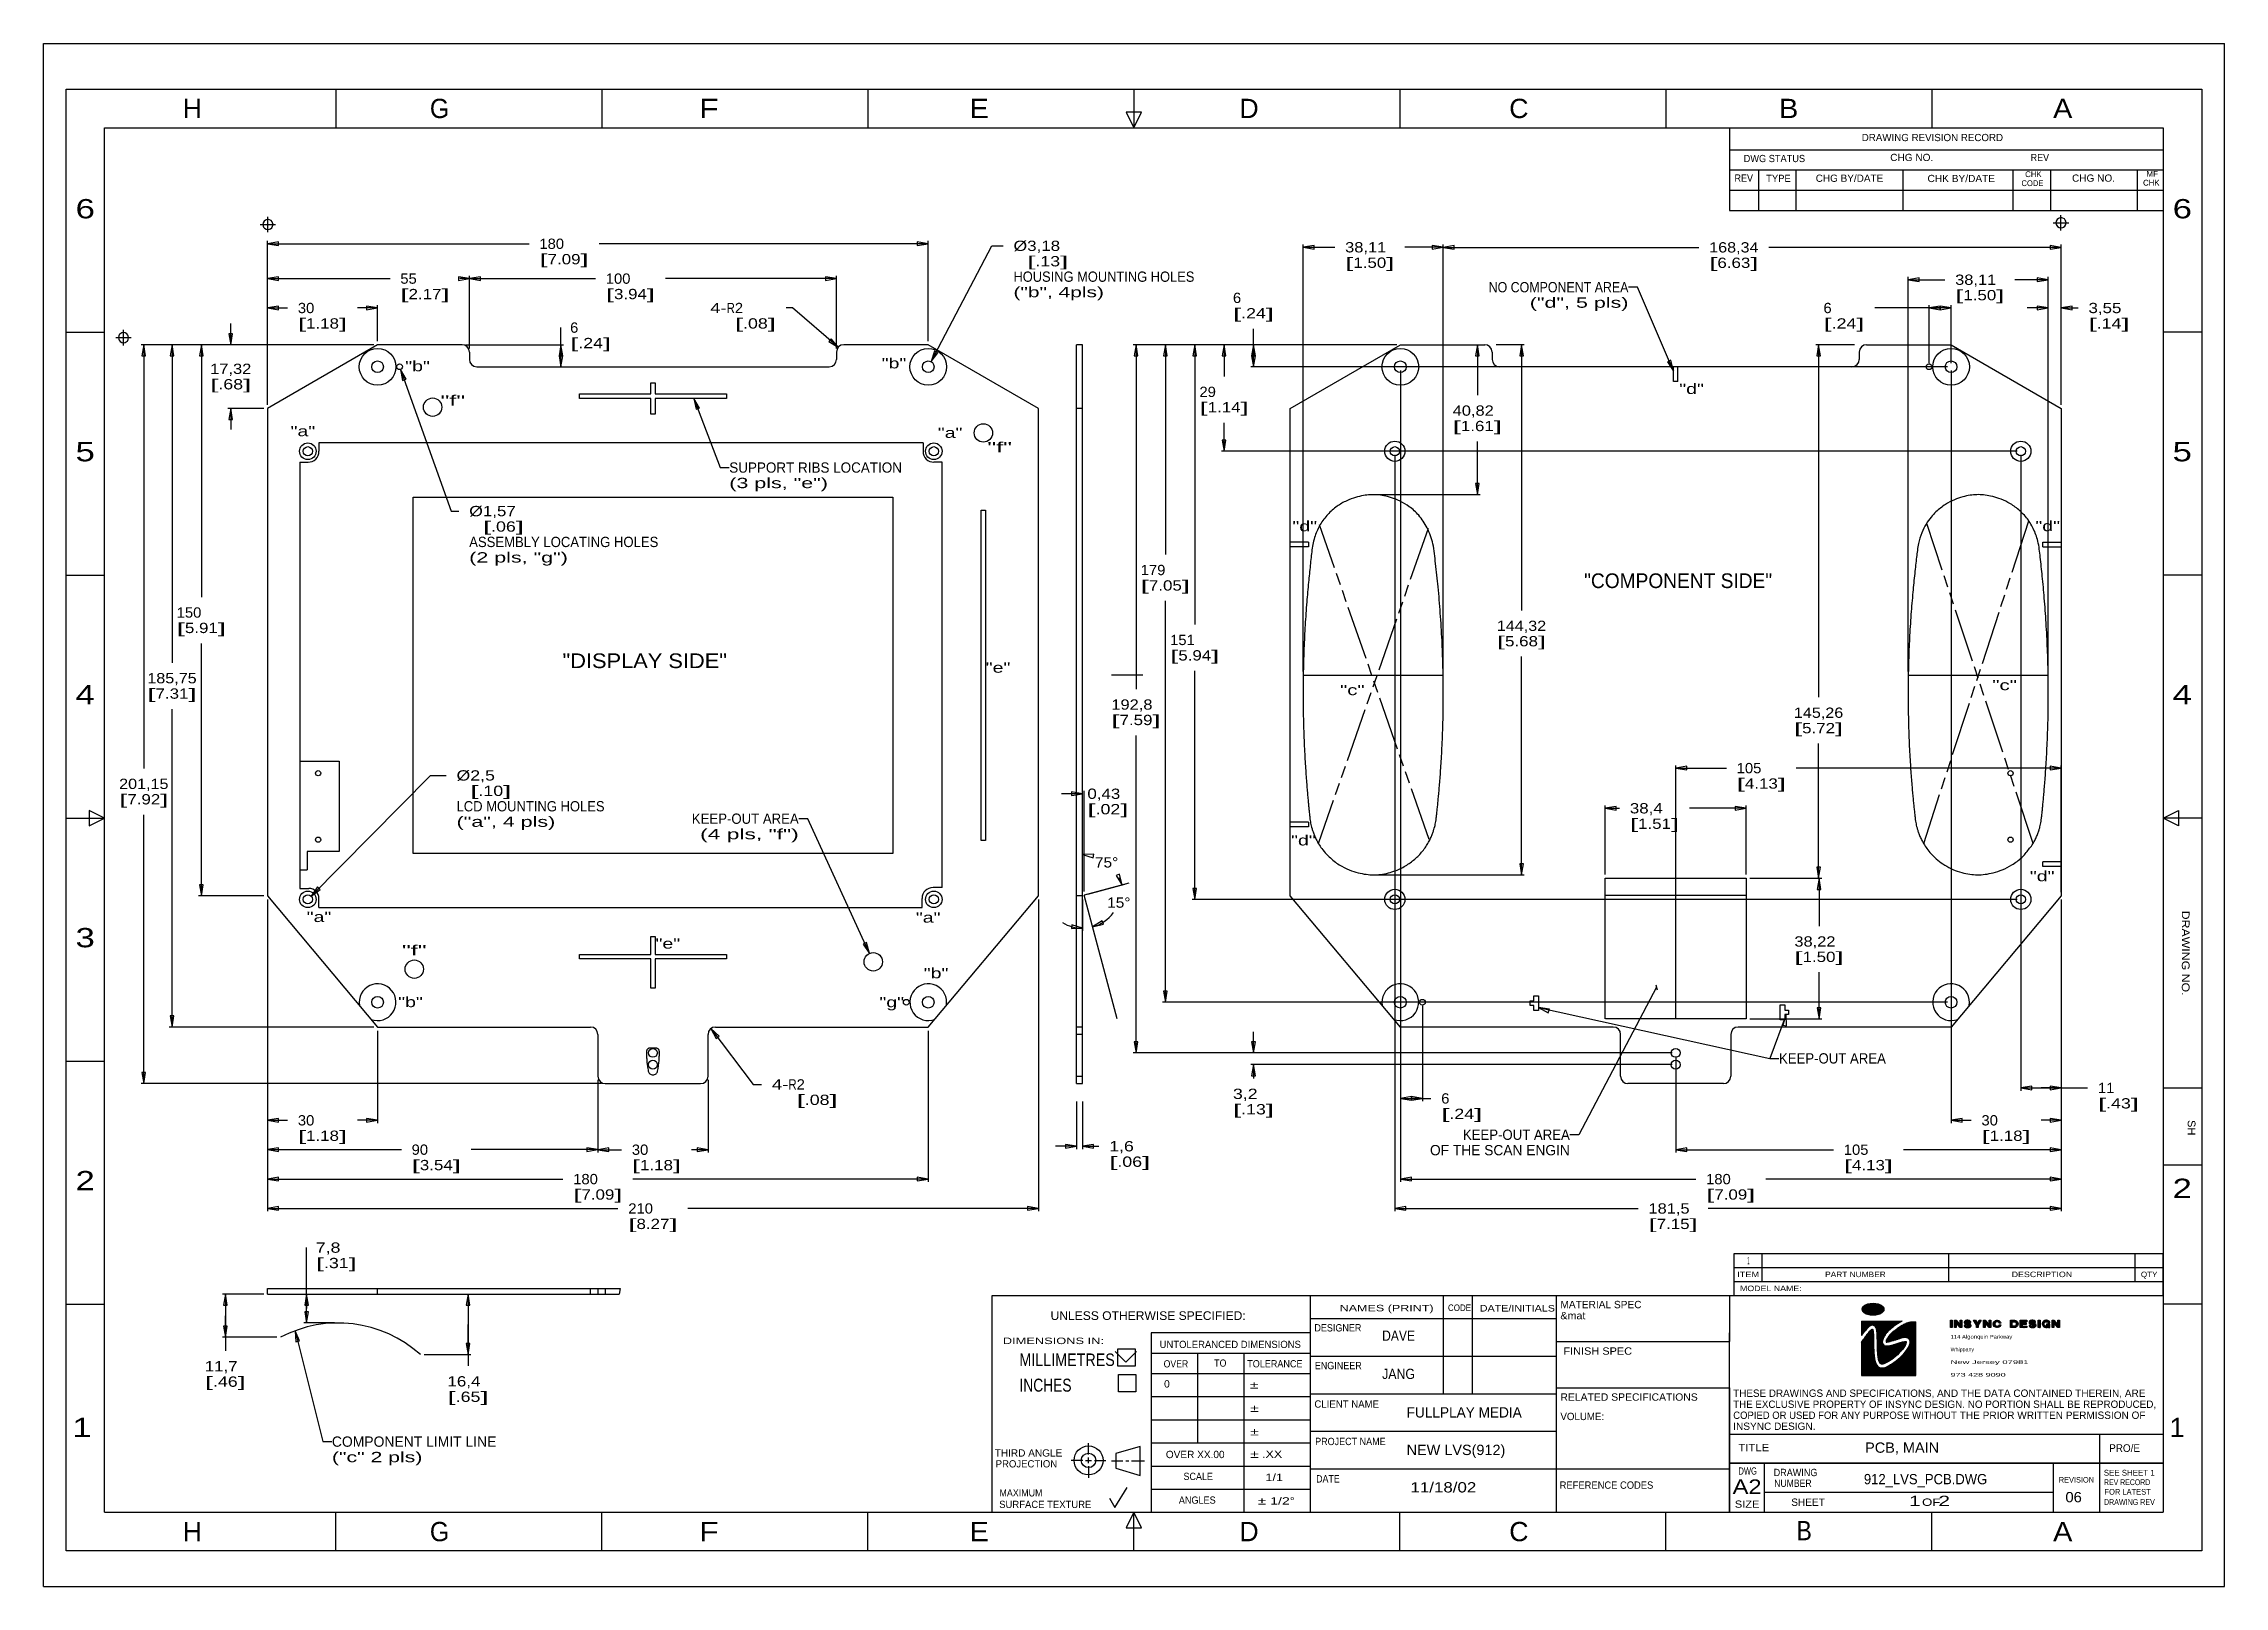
# Model space of a CAD drawing. Extents: x 0 to 594, y 0 to 420.
import ezdxf
from ezdxf.enums import TextEntityAlignment as Align

# ---------------------------------------------------------------- set-up
doc = ezdxf.new("R2010")
doc.units = 0
doc.header["$LTSCALE"] = 32.67
doc.header["$MEASUREMENT"] = 0
doc.linetypes.add('PHANTOM', pattern=[0.8, 0.45, -0.05, 0.1, -0.05, 0.1, -0.05])
doc.layers.get('0').update_dxf_attribs({"linetype": 'CONTINUOUS'})
doc.layers.add('DEFAULT_3', color=7, linetype='PHANTOM')
doc.styles.get("Standard").update_dxf_attribs({"font": 'txt', "width": 0.8})
doc.dimstyles.new('DIMSTYLE_1', dxfattribs={"dimtxt": 2.8, "dimasz": 3, "dimexe": 0.18, "dimexo": 0.0625, "dimgap": 0.09, "dimtad": 0, "dimtih": 1, "dimtoh": 1, "dimdsep": 46, "dimtxsty": 'Standard', "dimcen": 0.09, "dimadec": 0, "dimazin": 0, "dimtfac": 1, "dimtofl": 0, "dimtmove": 0, "dimatfit": 3, "dimfxl": 0, "dimtolj": 1, "dimarcsym": 0})
doc.dimstyles.new('DIMSTYLE_2', dxfattribs={"dimtxt": 2.8, "dimasz": 3, "dimexe": 0.18, "dimexo": 0.0625, "dimgap": 0.09, "dimtad": 0, "dimtih": 1, "dimtoh": 1, "dimdsep": 46, "dimtxsty": 'Standard', "dimcen": 0.09, "dimadec": 0, "dimazin": 0, "dimtfac": 1, "dimtofl": 0, "dimtmove": 0, "dimatfit": 3, "dimfxl": 0, "dimtolj": 1, "dimarcsym": 0})
doc.dimstyles.new('DIMSTYLE_3', dxfattribs={"dimtxt": 2.8, "dimasz": 3, "dimexe": 0.18, "dimexo": 0.0625, "dimgap": 0.09, "dimtad": 0, "dimtih": 1, "dimtoh": 1, "dimdec": 1, "dimdsep": 46, "dimtxsty": 'Standard', "dimcen": 0.09, "dimadec": 0, "dimazin": 0, "dimtfac": 1, "dimtdec": 1, "dimtofl": 0, "dimtmove": 0, "dimatfit": 3, "dimfxl": 0, "dimtolj": 1, "dimarcsym": 0})
doc.dimstyles.new('DIMSTYLE_4', dxfattribs={"dimtxt": 2.8, "dimasz": 3, "dimexe": 0.18, "dimexo": 0.0625, "dimgap": 0.09, "dimtad": 0, "dimtih": 1, "dimtoh": 1, "dimdsep": 46, "dimtxsty": 'Standard', "dimcen": 0.09, "dimadec": 0, "dimazin": 0, "dimtfac": 1, "dimtofl": 0, "dimtmove": 0, "dimatfit": 3, "dimfxl": 0, "dimtolj": 1, "dimarcsym": 0})

msp = doc.modelspace()

# ---------------------------------------------------------------- texts
at = {"color": 2, "linetype": 'Continuous', "oblique": 0.000019}
for s, height, width, p, p2 in [('H', 5.25, 1.5, (37.886, 399.737), (43.136, 399.737)), ('G', 5.25, 1.5, (105.21, 399.737), (110.46, 399.737)), ('F', 5.25, 1.5, (178.586, 399.737), (183.836, 399.737)), ('E', 5.25, 1.5, (252.189, 399.737), (257.439, 399.737)), ('D', 5.25, 1.5, (325.709, 399.737), (330.959, 399.737)), ('C', 5.25, 1.5, (399.209, 399.737), (404.459, 399.737)), ('B', 5.25, 1.5, (472.709, 399.737), (477.959, 399.737)), ('A', 5.25, 1.5, (547.342, 399.737), (552.592, 399.737)), ('DRAWING REVISION RECORD', 1.96875, 0.875401, (495.226, 393.456), (533.716, 393.456)), ('DWG STATUS', 1.9687, 0.850027, (463.058, 387.744), (479.793, 387.744)), ('CHG NO.', 1.9687, 0.991636, (502.984, 388.039), (514.698, 388.039)), ('REV', 1.9687, 0.849973, (541.225, 388.013), (546.245, 388.013)), ('REV', 1.9687, 0.850027, (460.582, 382.428), (465.603, 382.428)), ('TYPE', 1.9687, 0.927302, (469.191, 382.343), (475.884, 382.343)), ('CHG BY/DATE', 1.96875, 0.876535, (482.686, 382.379), (501.093, 382.379)), ('CHK BY/DATE', 1.96875, 0.876535, (513.138, 382.308), (531.545, 382.308)), ('CODE', 1.575, 1.036364, (538.734, 381.216), (544.719, 381.216)), ('CHK', 1.575, 1.06875, (539.74, 383.666), (544.229, 383.666)), ('CHG NO.', 1.9687, 0.991635, (552.501, 382.41), (564.215, 382.41)), ('CHK', 1.575, 1.06875, (571.831, 381.353), (576.32, 381.353)), ('CHK', 1.575, 1.06875, (571.871, 381.333), (576.36, 381.333)), ('MF', 1.575, 1.2, (572.777, 383.765), (575.927, 383.765)), ('6', 5.25, 1.5, (8.714, 372.437), (13.964, 372.437)), ('6', 5.25, 1.5, (579.912, 372.437), (585.162, 372.437)), ('5', 5.25, 1.5, (8.693, 306.287), (13.943, 306.287)), ('5', 5.25, 1.5, (579.892, 306.287), (585.142, 306.287)), ('4', 5.25, 1.5, (8.693, 240.137), (13.943, 240.137)), ('4', 5.25, 1.5, (579.892, 240.137), (585.142, 240.137)), ('3', 5.25, 1.5, (8.693, 173.987), (13.943, 173.987)), ('2', 5.25, 1.5, (8.693, 107.838), (13.943, 107.838)), ('2', 5.25, 1.5, (579.892, 105.738), (585.142, 105.738)), ('1', 2, 0.999999, (464.036, 87.711), (464.702, 87.711)), ('ITEM', 1.5, 1.200002, (461.294, 84.189), (467.294, 84.189)), ('PART NUMBER', 1.5, 1.031252, (485.254, 84.189), (501.754, 84.189)), ('DESCRIPTION', 1.5, 1.100002, (536.054, 84.189), (552.554, 84.189)), ('QTY', 1.5, 1.125002, (571.264, 84.189), (575.764, 84.189)), ('MATERIAL SPEC', 2, 0.895946, (413.147, 75.725), (435.247, 75.725)), ('MODEL NAME: ', 1.5, 1.027684, (462.072, 80.379), (479.542, 80.379)), ('UNLESS OTHERWISE SPECIFIED:', 2.3625, 0.888158, (274.272, 72.525), (327.429, 72.525)), ('DESIGNER', 2, 0.872727, (346.141, 69.393), (358.941, 69.393)), ('NAMES (PRINT)', 1.77187, 1.238095, (353.021, 74.87), (378.615, 74.87)), ('CODE', 1.7719, 0.969697, (382.514, 74.971), (388.814, 74.971)), ('DATE/INITIALS', 1.77187, 0.990476, (391.182, 74.825), (411.657, 74.825)), ('&mat', 2, 0.927273, (413.147, 72.725), (419.947, 72.725)), ('DIMENSIONS IN:', 1.77187, 1.296296, (261.273, 65.955), (288.835, 65.955)), ('UNTOLERANCED DIMENSIONS', 1.96875, 0.888608, (303.968, 64.895), (342.456, 64.895)), ('MILLIMETRES', 3.38624, 0.767442, (265.778, 60.013), (291.765, 60.013)), ('OVER', 1.9687, 0.850027, (305.076, 59.595), (311.77, 59.595)), ('TO', 1.9687, 1.020032, (318.833, 59.808), (322.18, 59.808)), ('TOLERANCE', 1.9687, 0.882665, (327.841, 59.618), (342.901, 59.618)), ('ENGINEER', 2, 0.872727, (346.238, 59.113), (359.038, 59.113)), ('FINISH SPEC', 2, 0.934971, (413.969, 63.059), (432.668, 63.059)), ('INCHES', 3.5437, 0.75, (265.808, 53.005), (279.983, 53.005)), ('0', 2, 1.6, (305.172, 54.129), (306.772, 54.129)), ('%%p', 2, 1.75, (328.591, 53.844), (330.924, 53.844)), ('THESE DRAWINGS AND SPECIFICATIONS, A', 2, 0.838815, (460.218, 51.592), (517.536, 51.592)), ('ND THE DATA CONTAINED THEREIN, ARE ', 2, 0.82355, (517.536, 51.592), (573.263, 51.592)), ('%%p', 2, 1.75, (328.646, 47.506), (330.98, 47.506)), ('CLIENT NAME', 2, 0.851613, (346.141, 48.639), (363.741, 48.639)), ('RELATED SPECIFICATIONS', 2, 0.90481, (413.151, 50.541), (450.55, 50.541)), ('THE EXCLUSIVE PROPERTY OF INSYNC DES', 2, 0.815094, (460.218, 48.592), (517.817, 48.592)), ('COPIED OR USED FOR ANY PURPOSE WITHO', 2, 0.811194, (460.218, 45.592), (517.542, 45.592)), ('UT THE PRIOR WRITTEN PERMISSION OF ', 2, 0.819589, (517.542, 45.592), (573.274, 45.592)), ('IGN. NO PORTION SHALL BE REPRODUCED,', 2, 0.851232, (517.817, 48.592), (575.417, 48.592)), ('1', 5.25, 3, (7.825, 40.638), (13.075, 40.638)), ('%%p', 2, 1.75, (328.646, 41.112), (330.98, 41.112)), ('VOLUME:', 2, 0.939444, (413.151, 45.261), (425.051, 45.261)), ('INSYNC DESIGN.', 2, 0.908108, (460.218, 42.592), (482.617, 42.592)), ('1', 5.25, 2.4, (579.024, 40.638), (583.224, 40.638)), ('THIRD ANGLE', 1.96875, 0.904811, (259.059, 35.33), (277.466, 35.33)), ('OVER XX.00', 2, 0.888889, (305.671, 34.91), (321.671, 34.91)), ('%%p', 2, 1.75, (328.626, 34.987), (330.96, 34.987)), (' .XX', 2, 1.066667, (330.96, 34.987), (337.36, 34.987)), ('PROJECT NAME', 2, 0.822857, (346.335, 38.456), (365.535, 38.456)), ('TITLE', 1.9687, 0.980738, (461.652, 36.794), (470.019, 36.794)), ('PRO/E', 2.1, 0.857143, (562.621, 36.587), (571.021, 36.587)), ('PROJECTION', 1.9687, 0.910686, (259.334, 32.379), (276.068, 32.379)), ('SCALE', 2, 0.857143, (310.488, 28.942), (318.488, 28.942)), ('1/1', 2, 1.2, (332.788, 28.688), (337.588, 28.688)), ('DATE', 2, 0.872727, (346.626, 28.273), (353.026, 28.273)), ('DWG', 1.9687, 0.849973, (461.649, 30.421), (466.669, 30.421)), ('DRAWING', 2, 0.892472, (471.239, 30.003), (483.139, 30.003)), ('REVISION', 1.5, 0.872727, (548.898, 28.263), (558.498, 28.263)), ('SEE SHEET 1', 1.575, 0.851613, (561.163, 30.148), (575.023, 30.148)), ('MAXIMUM', 1.9687, 0.939503, (260.356, 24.477), (272.071, 24.477)), ('ANGLES', 1.9687, 0.900028, (309.209, 22.5), (319.25, 22.5)), ('%%p', 2, 1.75, (330.695, 22.264), (333.028, 22.264)), (' 1/2', 2, 0.96, (333.028, 22.264), (339.428, 22.264)), ('%%d', 2, 2, (339.428, 22.264), (340.762, 22.264)), ('REFERENCE CODES', 2, 0.869345, (412.947, 26.569), (438.448, 26.569)), ('A2', 3.9375, 1.2, (460.063, 25.175), (467.938, 25.175)), ('NUMBER', 2, 0.900028, (471.37, 27.078), (481.57, 27.078)), ('SHEET  ', 2, 0.761905, (476.022, 21.915), (486.689, 21.915)), ('  OF  ', 2, 0.755556, (509.622, 21.915), (518.688, 21.915)), ('DRAWING REV', 1.575, 0.8, (561.198, 22.175), (575.058, 22.175)), ('REV RECORD', 1.575, 0.8, (561.212, 27.561), (573.812, 27.561)), ('FOR LATEST', 1.575, 0.827586, (561.346, 24.956), (573.946, 24.956)), ('SURFACE TEXTURE', 1.96875, 0.869291, (260.285, 21.334), (285.385, 21.334)), ('SIZE', 1.9687, 1.020032, (460.66, 21.403), (467.354, 21.403)), ('H', 5.25, 1.5, (37.886, 12.288), (43.136, 12.288)), ('G', 5.25, 1.5, (105.21, 12.288), (110.46, 12.288)), ('F', 5.25, 1.5, (178.586, 12.288), (183.836, 12.288)), ('E', 5.25, 1.5, (252.189, 12.288), (257.439, 12.288)), ('D', 5.25, 1.5, (325.709, 12.288), (330.959, 12.288)), ('C', 5.25, 1.5, (399.209, 12.288), (404.459, 12.288)), ('B', 5.25, 1.2, (477.439, 12.55), (481.639, 12.55)), ('A', 5.25, 1.5, (547.342, 12.288), (552.592, 12.288))]:
    msp.add_text(s, height=height, dxfattribs=dict(at, width=width)).set_placement(p, p2, align=Align.FIT)
at = {"color": 2, "linetype": 'Continuous'}
for s, width, p, p2 in [('NO COMPONENT AREA', 0.816, (393.598, 352.296), (431.678, 352.296)), ('("d", 5 pls)', 1.028571, (404.798, 348.096), (431.678, 348.096)), ('"b"', 1.2, (98.498, 330.806), (105.218, 330.806)), ('"b"', 1.2, (228.267, 331.588), (234.987, 331.588)), ('"d"', 1.2, (445.519, 324.635), (452.239, 324.635)), ('"f"', 1.2, (108.108, 321.467), (114.828, 321.467)), ('"a"', 1.2, (67.264, 313.121), (73.984, 313.121)), ('"a"', 1.2, (243.553, 312.67), (250.273, 312.67)), ('"f"', 1.2, (257.05, 308.73), (263.77, 308.73)), ('SUPPORT RIBS LOCATION', 0.84, (186.758, 303.192), (233.798, 303.192)), ('(3 pls, "e")', 1.028571, (186.758, 298.992), (213.638, 298.992)), ('"d"', 1.2, (340.145, 287.231), (346.865, 287.231)), ('"d"', 1.2, (542.517, 287.282), (549.237, 287.282)), ('"e"', 1.2, (256.613, 248.735), (263.333, 248.735)), ('"c"', 1.2, (353.115, 242.628), (359.835, 242.628)), ('"c"', 1.2, (530.769, 243.984), (537.489, 243.984)), ('KEEP-OUT AREA', 0.821053, (176.563, 207.599), (205.683, 207.599)), ('(4 pls, "f")', 1.028571, (178.803, 203.399), (205.683, 203.399)), ('"d"', 1.2, (339.784, 201.707), (346.504, 201.707)), ('"d"', 1.2, (541.011, 191.97), (547.731, 191.97)), ('15%%d', 1.133333, (289.696, 184.746), (296.043, 184.746)), ('"a"', 1.2, (71.646, 180.863), (78.366, 180.863)), ('"a"', 1.2, (237.583, 180.703), (244.303, 180.703)), ('"f"', 1.2, (97.6, 171.763), (104.32, 171.763)), ('"e"', 1.2, (166.671, 173.622), (173.391, 173.622)), ('"b"', 1.2, (239.732, 165.551), (246.452, 165.551)), ('"b"', 1.2, (96.575, 157.689), (103.295, 157.689)), ('"g"', 1.2, (227.651, 157.656), (234.371, 157.656)), ('KEEP-OUT AREA', 0.821053, (472.676, 142.338), (501.796, 142.338)), ('OF THE SCAN ENGIN', 0.832653, (377.624, 117.358), (415.704, 117.358)), ('KEEP-OUT AREA', 0.821053, (386.584, 121.558), (415.704, 121.558)), ('DAVE', 0.8, (364.584, 66.853), (373.544, 66.853)), ('JANG', 0.872727, (364.584, 56.451), (373.544, 56.451)), ('FULLPLAY MEDIA', 0.84, (371.26, 45.97), (402.62, 45.97)), ('COMPONENT LIMIT LINE', 0.857143, (78.525, 38.007), (123.325, 38.007)), ('("c" 2 pls)', 0.996226, (78.525, 33.807), (103.165, 33.807)), ('NEW LVS(912)', 0.847059, (371.26, 35.752), (398.14, 35.752)), ('PCB, MAIN', 0.919149, (496.139, 36.373), (516.299, 36.373)), ('912_LVS_PCB.DWG', 0.837209, (495.81, 27.795), (529.41, 27.795)), ('11/18/02', 0.984615, (372.31, 25.565), (390.23, 25.565)), ('1   2', 0.923077, (508.085, 21.868), (519.285, 21.868)), ('06', 1.066667, (550.697, 22.891), (555.177, 22.891))]:
    msp.add_text(s, height=2.8, dxfattribs=dict(at, width=width)).set_placement(p, p2, align=Align.FIT)
at = {"linetype": 'Continuous'}
for s, width, p, p2 in [('"COMPONENT SIDE"', 0.872727, (419.61, 271.781), (470.81, 271.781)), ('"DISPLAY SIDE"', 0.908108, (141.332, 249.993), (186.132, 249.993))]:
    msp.add_text(s, height=4, dxfattribs=dict(at, width=width)).set_placement(p, p2, align=Align.FIT)
at = {"color": 2, "linetype": 'Continuous', "oblique": 0.000019}
for s, width, p, p2 in [('DRAWING NO.', 1.1, (582.412, 183.942), (582.412, 160.842)), ('SH', 1.2, (584.023, 126.962), (584.023, 122.762))]:
    msp.add_text(s, height=2.1, rotation=270.000001, dxfattribs=dict(at, width=width)).set_placement(p, p2, align=Align.FIT)
at = {"color": 7, "linetype": 'Continuous', "oblique": 0.000019}
for s, width, p, p2 in [('114 Algonquin Parkway', 0.892035, (519.422, 67.459), (536.222, 67.459)), ('Whippany', 0.872727, (519.422, 64.006), (525.822, 64.006)), ('New Jersey 07981', 1.399831, (519.422, 60.552), (540.653, 60.552)), ('973 428 9090', 1.323529, (519.422, 57.099), (534.422, 57.099))]:
    msp.add_text(s, height=1, dxfattribs=dict(at, width=width)).set_placement(p, p2, align=Align.FIT)

# ---------------------------------------------------------------- blocks, each defined once
blk = doc.blocks.new('*D0')
at = {"color": 2, "linetype": 'Continuous'}
for p, q in [((241.71, 333.44), (258.24, 364.96)), ((258.24, 364.96), (261.37, 364.96))]:
    blk.add_line(p, q, dxfattribs=at)
blk.add_lwpolyline([(242.66, 336.32), (241.71, 333.44), (243.54, 335.86), (242.66, 336.32)], dxfattribs=at)
for s, width, p, p2 in [('%%c', 2, (264.17, 363.56), (267.91, 363.56)), ('3,18', 1.129412, (267.91, 363.56), (276.87, 363.56)), ('HOUSING MOUNTING HOLES', 0.838095, (264.17, 355.16), (313.45, 355.16)), ('[', 2.4, (267.91, 359.36), (270.15, 359.36)), ('.13', 1.44, (270.15, 359.36), (276.87, 359.36)), (']', 2.4, (276.87, 359.36), (279.11, 359.36)), ('("b", 4pls)', 1.056, (264.17, 350.96), (288.81, 350.96))]:
    blk.add_text(s, height=2.8, dxfattribs=dict(at, width=width)).set_placement(p, p2, align=Align.FIT)
blk = doc.blocks.new('*D1')
at = {"color": 2, "linetype": 'Continuous'}
for p, q in [((50.97, 338.03), (50.97, 343.78)), ((89.97, 338.03), (50.22, 338.03)), ((59.97, 320.71), (50.22, 320.71)), ((50.97, 320.71), (50.97, 314.96))]:
    blk.add_line(p, q, dxfattribs=at)
for points in [[(50.47, 341.03), (50.97, 338.03), (51.47, 341.03), (50.47, 341.03)], [(51.47, 317.71), (50.97, 320.71), (50.47, 317.71), (51.47, 317.71)]]:
    blk.add_lwpolyline(points, dxfattribs=at)
for s, width, p, p2 in [('17,32', 1.043478, (45.37, 330.07), (56.57, 330.07)), ('[', 2.4, (45.37, 325.87), (47.61, 325.87)), ('.68', 1.2, (47.61, 325.87), (54.33, 325.87)), (']', 2.4, (54.33, 325.87), (56.57, 325.87))]:
    blk.add_text(s, height=2.8, dxfattribs=dict(at, width=width)).set_placement(p, p2, align=Align.FIT)
blk = doc.blocks.new('*D2')
at = {"color": 2, "linetype": 'Continuous'}
for p, q in [((89.97, 338.03), (42.22, 338.03)), ((42.97, 338.03), (42.97, 269.33)), ((42.97, 188.03), (42.97, 256.73)), ((59.97, 188.03), (42.22, 188.03))]:
    blk.add_line(p, q, dxfattribs=at)
for points in [[(43.47, 335.03), (42.97, 338.03), (42.47, 335.03), (43.47, 335.03)], [(42.47, 191.03), (42.97, 188.03), (43.47, 191.03), (42.47, 191.03)]]:
    blk.add_lwpolyline(points, dxfattribs=at)
for s, width, p, p2 in [('150', 1.107692, (36.25, 263.73), (42.97, 263.73)), ('[', 2.4, (36.25, 259.53), (38.49, 259.53)), ('5.91', 1.2, (38.49, 259.53), (47.45, 259.53)), (']', 2.4, (47.45, 259.53), (49.69, 259.53))]:
    blk.add_text(s, height=2.8, dxfattribs=dict(at, width=width)).set_placement(p, p2, align=Align.FIT)
blk = doc.blocks.new('*D3')
at = {"color": 2, "linetype": 'Continuous'}
for p, q in [((89.97, 338.03), (34.22, 338.03)), ((34.97, 338.03), (34.97, 251.45)), ((34.97, 152.28), (34.97, 238.85)), ((89.97, 152.28), (34.22, 152.28))]:
    blk.add_line(p, q, dxfattribs=at)
for points in [[(35.47, 335.03), (34.97, 338.03), (34.47, 335.03), (35.47, 335.03)], [(34.47, 155.28), (34.97, 152.28), (35.47, 155.28), (34.47, 155.28)]]:
    blk.add_lwpolyline(points, dxfattribs=at)
for s, width, p, p2 in [('185,75', 0.993103, (28.25, 245.85), (41.69, 245.85)), ('[', 2.4, (28.25, 241.65), (30.49, 241.65)), ('7.31', 1.2, (30.49, 241.65), (39.45, 241.65)), (']', 2.4, (39.45, 241.65), (41.69, 241.65))]:
    blk.add_text(s, height=2.8, dxfattribs=dict(at, width=width)).set_placement(p, p2, align=Align.FIT)
blk = doc.blocks.new('*D4')
at = {"color": 2, "linetype": 'Continuous'}
for p, q in [((60.97, 321.71), (60.97, 348.78)), ((60.97, 348.03), (66.45, 348.03)), ((90.97, 348.03), (85.49, 348.03)), ((90.97, 339.03), (90.97, 348.78))]:
    blk.add_line(p, q, dxfattribs=at)
for points in [[(63.97, 348.53), (60.97, 348.03), (63.97, 347.53), (63.97, 348.53)], [(87.97, 347.53), (90.97, 348.03), (87.97, 348.53), (87.97, 347.53)]]:
    blk.add_lwpolyline(points, dxfattribs=at)
for s, width, p, p2 in [('30', 1.066667, (69.25, 346.63), (73.73, 346.63)), ('[', 2.4, (69.25, 342.43), (71.49, 342.43)), ('1.18', 1.371429, (71.49, 342.43), (80.45, 342.43)), (']', 2.4, (80.45, 342.43), (82.69, 342.43))]:
    blk.add_text(s, height=2.8, dxfattribs=dict(at, width=width)).set_placement(p, p2, align=Align.FIT)
blk = doc.blocks.new('*D5')
at = {"color": 2, "linetype": 'Continuous'}
for p, q in [((60.97, 321.71), (60.97, 366.27)), ((60.97, 365.52), (132.24, 365.52)), ((240.97, 365.52), (151.28, 365.52)), ((240.97, 339.03), (240.97, 366.27))]:
    blk.add_line(p, q, dxfattribs=at)
for points in [[(63.97, 366.02), (60.97, 365.52), (63.97, 365.02), (63.97, 366.02)], [(237.97, 365.02), (240.97, 365.52), (237.97, 366.02), (237.97, 365.02)]]:
    blk.add_lwpolyline(points, dxfattribs=at)
for s, width, p, p2 in [('180', 1.107692, (135.04, 364.12), (141.76, 364.12)), ('[', 2.4, (135.04, 359.92), (137.28, 359.92)), ('7.09', 1.129412, (137.28, 359.92), (146.24, 359.92)), (']', 2.4, (146.24, 359.92), (148.48, 359.92))]:
    blk.add_text(s, height=2.8, dxfattribs=dict(at, width=width)).set_placement(p, p2, align=Align.FIT)
blk = doc.blocks.new('*D6')
at = {"color": 2, "linetype": 'Continuous'}
for p, q in [((60.97, 187.03), (60.97, 126.13)), ((90.97, 151.28), (90.97, 126.13)), ((60.97, 126.88), (66.45, 126.88)), ((90.97, 126.88), (85.49, 126.88))]:
    blk.add_line(p, q, dxfattribs=at)
for points in [[(63.97, 127.38), (60.97, 126.88), (63.97, 126.38), (63.97, 127.38)], [(87.97, 126.38), (90.97, 126.88), (87.97, 127.38), (87.97, 126.38)]]:
    blk.add_lwpolyline(points, dxfattribs=at)
for s, width, p, p2 in [('30', 1.066667, (69.25, 125.48), (73.73, 125.48)), ('[', 2.4, (69.25, 121.28), (71.49, 121.28)), ('1.18', 1.371429, (71.49, 121.28), (80.45, 121.28)), (']', 2.4, (80.45, 121.28), (82.69, 121.28))]:
    blk.add_text(s, height=2.8, dxfattribs=dict(at, width=width)).set_placement(p, p2, align=Align.FIT)
blk = doc.blocks.new('*D7')
at = {"color": 2, "linetype": 'Continuous'}
for p, q in [((60.97, 187.03), (60.97, 110.13)), ((240.97, 151.28), (240.97, 110.13)), ((60.97, 110.88), (141.45, 110.88)), ((240.97, 110.88), (160.49, 110.88))]:
    blk.add_line(p, q, dxfattribs=at)
for points in [[(63.97, 111.38), (60.97, 110.88), (63.97, 110.38), (63.97, 111.38)], [(237.97, 110.38), (240.97, 110.88), (237.97, 111.38), (237.97, 110.38)]]:
    blk.add_lwpolyline(points, dxfattribs=at)
for s, width, p, p2 in [('180', 1.107692, (144.25, 109.48), (150.97, 109.48)), ('[', 2.4, (144.25, 105.28), (146.49, 105.28)), ('7.09', 1.129412, (146.49, 105.28), (155.45, 105.28)), (']', 2.4, (155.45, 105.28), (157.69, 105.28))]:
    blk.add_text(s, height=2.8, dxfattribs=dict(at, width=width)).set_placement(p, p2, align=Align.FIT)
blk = doc.blocks.new('*D8')
at = {"color": 2, "linetype": 'Continuous'}
for p, q in [((60.97, 187.03), (60.97, 102.13)), ((270.97, 187.03), (270.97, 102.13)), ((60.97, 102.88), (156.45, 102.88)), ((270.97, 102.88), (175.49, 102.88))]:
    blk.add_line(p, q, dxfattribs=at)
for points in [[(63.97, 103.38), (60.97, 102.88), (63.97, 102.38), (63.97, 103.38)], [(267.97, 102.38), (270.97, 102.88), (267.97, 103.38), (267.97, 102.38)]]:
    blk.add_lwpolyline(points, dxfattribs=at)
for s, width, p, p2 in [('210', 1.107692, (159.25, 101.48), (165.97, 101.48)), ('[', 2.4, (159.25, 97.28), (161.49, 97.28)), ('8.27', 1.066667, (161.49, 97.28), (170.45, 97.28)), (']', 2.4, (170.45, 97.28), (172.69, 97.28))]:
    blk.add_text(s, height=2.8, dxfattribs=dict(at, width=width)).set_placement(p, p2, align=Align.FIT)
blk = doc.blocks.new('*D9')
at = {"color": 2, "linetype": 'Continuous'}
for p, q in [((281.38, 132.03), (281.38, 119.07)), ((282.98, 132.03), (282.98, 119.07)), ((281.38, 119.82), (275.63, 119.82)), ((282.98, 119.82), (287.44, 119.82))]:
    blk.add_line(p, q, dxfattribs=at)
for points in [[(278.38, 119.32), (281.38, 119.82), (278.38, 120.32), (278.38, 119.32)], [(285.98, 120.32), (282.98, 119.82), (285.98, 119.32), (285.98, 120.32)]]:
    blk.add_lwpolyline(points, dxfattribs=at)
for s, width, p, p2 in [('1,6', 1.309091, (290.24, 118.42), (296.96, 118.42)), ('[', 2.4, (290.24, 114.22), (292.48, 114.22)), ('.06', 1.309091, (292.48, 114.22), (299.2, 114.22)), (']', 2.4, (299.2, 114.22), (301.44, 114.22))]:
    blk.add_text(s, height=2.8, dxfattribs=dict(at, width=width)).set_placement(p, p2, align=Align.FIT)
blk = doc.blocks.new('*D10')
at = {"color": 2, "linetype": 'Continuous'}
for p, q in [((519.55, 331.03), (519.55, 126.13)), ((549.55, 187.03), (549.55, 126.13)), ((519.55, 126.88), (525.03, 126.88)), ((549.55, 126.88), (544.07, 126.88))]:
    blk.add_line(p, q, dxfattribs=at)
for points in [[(522.55, 127.38), (519.55, 126.88), (522.55, 126.38), (522.55, 127.38)], [(546.55, 126.38), (549.55, 126.88), (546.55, 127.38), (546.55, 126.38)]]:
    blk.add_lwpolyline(points, dxfattribs=at)
for s, width, p, p2 in [('30', 1.066667, (527.83, 125.48), (532.31, 125.48)), ('[', 2.4, (527.83, 121.28), (530.07, 121.28)), ('1.18', 1.371429, (530.07, 121.28), (539.03, 121.28)), (']', 2.4, (539.03, 121.28), (541.27, 121.28))]:
    blk.add_text(s, height=2.8, dxfattribs=dict(at, width=width)).set_placement(p, p2, align=Align.FIT)
blk = doc.blocks.new('*D11')
at = {"color": 2, "linetype": 'Continuous'}
for p, q in [((549.55, 187.03), (549.55, 118.13)), ((444.55, 144.23), (444.55, 118.13)), ((444.55, 118.88), (487.53, 118.88)), ((549.55, 118.88), (506.57, 118.88))]:
    blk.add_line(p, q, dxfattribs=at)
for points in [[(447.55, 119.38), (444.55, 118.88), (447.55, 118.38), (447.55, 119.38)], [(546.55, 118.38), (549.55, 118.88), (546.55, 119.38), (546.55, 118.38)]]:
    blk.add_lwpolyline(points, dxfattribs=at)
for s, width, p, p2 in [('105', 1.107692, (490.33, 117.48), (497.05, 117.48)), ('[', 2.4, (490.33, 113.28), (492.57, 113.28)), ('4.13', 1.2, (492.57, 113.28), (501.53, 113.28)), (']', 2.4, (501.53, 113.28), (503.77, 113.28))]:
    blk.add_text(s, height=2.8, dxfattribs=dict(at, width=width)).set_placement(p, p2, align=Align.FIT)
blk = doc.blocks.new('*D12')
at = {"color": 2, "linetype": 'Continuous'}
for p, q in [((369.55, 331.03), (369.55, 110.13)), ((549.55, 187.03), (549.55, 110.13)), ((369.55, 110.88), (450.03, 110.88)), ((549.55, 110.88), (469.07, 110.88))]:
    blk.add_line(p, q, dxfattribs=at)
for points in [[(372.55, 111.38), (369.55, 110.88), (372.55, 110.38), (372.55, 111.38)], [(546.55, 110.38), (549.55, 110.88), (546.55, 111.38), (546.55, 110.38)]]:
    blk.add_lwpolyline(points, dxfattribs=at)
for s, width, p, p2 in [('180', 1.107692, (452.83, 109.48), (459.55, 109.48)), ('[', 2.4, (452.83, 105.28), (455.07, 105.28)), ('7.09', 1.129412, (455.07, 105.28), (464.03, 105.28)), (']', 2.4, (464.03, 105.28), (466.27, 105.28))]:
    blk.add_text(s, height=2.8, dxfattribs=dict(at, width=width)).set_placement(p, p2, align=Align.FIT)
blk = doc.blocks.new('*D13')
at = {"color": 2, "linetype": 'Continuous'}
for p, q in [((368.05, 308.03), (368.05, 102.13)), ((549.55, 187.03), (549.55, 102.13)), ((368.05, 102.88), (434.33, 102.88)), ((549.55, 102.88), (453.37, 102.88))]:
    blk.add_line(p, q, dxfattribs=at)
for points in [[(371.05, 103.38), (368.05, 102.88), (371.05, 102.38), (371.05, 103.38)], [(546.55, 102.38), (549.55, 102.88), (546.55, 103.38), (546.55, 102.38)]]:
    blk.add_lwpolyline(points, dxfattribs=at)
for s, width, p, p2 in [('181,5', 1.142857, (437.13, 101.48), (448.33, 101.48)), ('[', 2.4, (437.13, 97.28), (439.37, 97.28)), ('7.15', 1.2, (439.37, 97.28), (448.33, 97.28)), (']', 2.4, (448.33, 97.28), (450.57, 97.28))]:
    blk.add_text(s, height=2.8, dxfattribs=dict(at, width=width)).set_placement(p, p2, align=Align.FIT)
blk = doc.blocks.new('*D14')
at = {"color": 2, "linetype": 'Continuous'}
for p, q in [((329.55, 335.03), (329.55, 342.39)), ((368.55, 338.03), (328.8, 338.03)), ((329.55, 338.03), (329.55, 335.03)), ((329.55, 332.03), (329.55, 335.03)), ((518.55, 332.03), (328.8, 332.03))]:
    blk.add_line(p, q, dxfattribs=at)
for points in [[(330.05, 335.03), (329.55, 338.03), (329.05, 335.03), (330.05, 335.03)], [(329.05, 335.03), (329.55, 332.03), (330.05, 335.03), (329.05, 335.03)]]:
    blk.add_lwpolyline(points, dxfattribs=at)
for s, width, p, p2 in [('6', 1.2, (323.95, 349.39), (326.19, 349.39)), ('[', 2.4, (323.95, 345.19), (326.19, 345.19)), ('.24', 1.2, (326.19, 345.19), (332.91, 345.19)), (']', 2.4, (332.91, 345.19), (335.15, 345.19))]:
    blk.add_text(s, height=2.8, dxfattribs=dict(at, width=width)).set_placement(p, p2, align=Align.FIT)
blk = doc.blocks.new('*D15')
at = {"color": 2, "linetype": 'Continuous'}
for p, q in [((368.55, 338.03), (320.8, 338.03)), ((321.55, 338.03), (321.55, 329.4)), ((321.55, 309.03), (321.55, 316.8)), ((537.55, 309.03), (320.8, 309.03))]:
    blk.add_line(p, q, dxfattribs=at)
for points in [[(322.05, 335.03), (321.55, 338.03), (321.05, 335.03), (322.05, 335.03)], [(321.05, 312.03), (321.55, 309.03), (322.05, 312.03), (321.05, 312.03)]]:
    blk.add_lwpolyline(points, dxfattribs=at)
for s, width, p, p2 in [('29', 0.96, (314.83, 323.8), (319.31, 323.8)), ('[', 2.4, (314.83, 319.6), (317.07, 319.6)), ('1.14', 1.371429, (317.07, 319.6), (326.03, 319.6)), (']', 2.4, (326.03, 319.6), (328.27, 319.6))]:
    blk.add_text(s, height=2.8, dxfattribs=dict(at, width=width)).set_placement(p, p2, align=Align.FIT)
blk = doc.blocks.new('*D16')
at = {"color": 2, "linetype": 'Continuous'}
for p, q in [((368.55, 338.03), (312.8, 338.03)), ((313.55, 338.03), (313.55, 261.86)), ((313.55, 187.03), (313.55, 249.26)), ((537.55, 187.03), (312.8, 187.03))]:
    blk.add_line(p, q, dxfattribs=at)
for points in [[(314.05, 335.03), (313.55, 338.03), (313.05, 335.03), (314.05, 335.03)], [(313.05, 190.03), (313.55, 187.03), (314.05, 190.03), (313.05, 190.03)]]:
    blk.add_lwpolyline(points, dxfattribs=at)
for s, width, p, p2 in [('151', 1.2, (306.83, 256.26), (313.55, 256.26)), ('[', 2.4, (306.83, 252.06), (309.07, 252.06)), ('5.94', 1.066667, (309.07, 252.06), (318.03, 252.06)), (']', 2.4, (318.03, 252.06), (320.27, 252.06))]:
    blk.add_text(s, height=2.8, dxfattribs=dict(at, width=width)).set_placement(p, p2, align=Align.FIT)
blk = doc.blocks.new('*D17')
at = {"color": 2, "linetype": 'Continuous'}
for p, q in [((368.55, 338.03), (304.8, 338.03)), ((305.55, 338.03), (305.55, 280.9)), ((305.55, 159.03), (305.55, 268.3)), ((518.55, 159.03), (304.8, 159.03))]:
    blk.add_line(p, q, dxfattribs=at)
for points in [[(306.05, 335.03), (305.55, 338.03), (305.05, 335.03), (306.05, 335.03)], [(305.05, 162.03), (305.55, 159.03), (306.05, 162.03), (305.05, 162.03)]]:
    blk.add_lwpolyline(points, dxfattribs=at)
for s, width, p, p2 in [('179', 1.028571, (298.83, 275.3), (305.55, 275.3)), ('[', 2.4, (298.83, 271.1), (301.07, 271.1)), ('7.05', 1.129412, (301.07, 271.1), (310.03, 271.1)), (']', 2.4, (310.03, 271.1), (312.27, 271.1))]:
    blk.add_text(s, height=2.8, dxfattribs=dict(at, width=width)).set_placement(p, p2, align=Align.FIT)
blk = doc.blocks.new('*D18')
at = {"color": 2, "linetype": 'Continuous'}
for p, q in [((368.55, 338.03), (296.8, 338.03)), ((297.55, 338.03), (297.55, 244.27)), ((297.55, 145.23), (297.55, 231.67)), ((443.55, 145.23), (296.8, 145.23))]:
    blk.add_line(p, q, dxfattribs=at)
for points in [[(298.05, 335.03), (297.55, 338.03), (297.05, 335.03), (298.05, 335.03)], [(297.05, 148.23), (297.55, 145.23), (298.05, 148.23), (297.05, 148.23)]]:
    blk.add_lwpolyline(points, dxfattribs=at)
for s, width, p, p2 in [('192,8', 1.043478, (290.83, 238.67), (302.03, 238.67)), ('[', 2.4, (290.83, 234.47), (293.07, 234.47)), ('7.59', 1.066667, (293.07, 234.47), (302.03, 234.47)), (']', 2.4, (302.03, 234.47), (304.27, 234.47))]:
    blk.add_text(s, height=2.8, dxfattribs=dict(at, width=width)).set_placement(p, p2, align=Align.FIT)
blk = doc.blocks.new('*D19')
at = {"color": 2, "linetype": 'Continuous'}
for p, q in [((329.55, 145.23), (329.55, 150.98)), ((443.55, 145.23), (328.8, 145.23)), ((443.55, 142.03), (328.8, 142.03)), ((329.55, 142.03), (329.55, 138.29))]:
    blk.add_line(p, q, dxfattribs=at)
for points in [[(329.05, 148.23), (329.55, 145.23), (330.05, 148.23), (329.05, 148.23)], [(330.05, 139.03), (329.55, 142.03), (329.05, 139.03), (330.05, 139.03)]]:
    blk.add_lwpolyline(points, dxfattribs=at)
for s, width, p, p2 in [('3,2', 1.107692, (323.95, 132.69), (330.67, 132.69)), ('[', 2.4, (323.95, 128.49), (326.19, 128.49)), ('.13', 1.44, (326.19, 128.49), (332.91, 128.49)), (']', 2.4, (332.91, 128.49), (335.15, 128.49))]:
    blk.add_text(s, height=2.8, dxfattribs=dict(at, width=width)).set_placement(p, p2, align=Align.FIT)
blk = doc.blocks.new('*D20')
at = {"color": 2, "linetype": 'Continuous'}
for p, q in [((403.3, 338.03), (395.66, 338.03)), ((402.55, 338.03), (402.55, 265.71)), ((402.55, 193.71), (402.55, 253.11)), ((363.31, 193.71), (403.3, 193.71))]:
    blk.add_line(p, q, dxfattribs=at)
for points in [[(403.05, 335.03), (402.55, 338.03), (402.05, 335.03), (403.05, 335.03)], [(402.05, 196.71), (402.55, 193.71), (403.05, 196.71), (402.05, 196.71)]]:
    blk.add_lwpolyline(points, dxfattribs=at)
for s, width, p, p2 in [('144,32', 0.993103, (395.83, 260.11), (409.27, 260.11)), ('[', 2.4, (395.83, 255.91), (398.07, 255.91)), ('5.68', 1.066667, (398.07, 255.91), (407.03, 255.91)), (']', 2.4, (407.03, 255.91), (409.27, 255.91))]:
    blk.add_text(s, height=2.8, dxfattribs=dict(at, width=width)).set_placement(p, p2, align=Align.FIT)
blk = doc.blocks.new('*D21')
at = {"color": 2, "linetype": 'Continuous'}
for p, q in [((546, 348.03), (540.25, 348.03)), ((546, 249.03), (546, 348.78)), ((549.55, 321.71), (549.55, 348.78)), ((549.55, 348.03), (554.19, 348.03))]:
    blk.add_line(p, q, dxfattribs=at)
for points in [[(543, 347.53), (546, 348.03), (543, 348.53), (543, 347.53)], [(552.55, 348.53), (549.55, 348.03), (552.55, 347.53), (552.55, 348.53)]]:
    blk.add_lwpolyline(points, dxfattribs=at)
for s, width, p, p2 in [('3,55', 1.010526, (556.99, 346.63), (565.95, 346.63)), ('[', 2.4, (556.99, 342.43), (559.23, 342.43)), ('.14', 1.44, (559.23, 342.43), (565.95, 342.43)), (']', 2.4, (565.95, 342.43), (568.19, 342.43))]:
    blk.add_text(s, height=2.8, dxfattribs=dict(at, width=width)).set_placement(p, p2, align=Align.FIT)
blk = doc.blocks.new('*D22')
at = {"color": 2, "linetype": 'Continuous'}
for p, q in [((507.89, 249.03), (507.89, 356.48)), ((546, 249.03), (546, 356.48)), ((507.89, 355.73), (517.86, 355.73)), ((546, 355.73), (536.9, 355.73))]:
    blk.add_line(p, q, dxfattribs=at)
for points in [[(510.89, 356.23), (507.89, 355.73), (510.89, 355.23), (510.89, 356.23)], [(543, 355.23), (546, 355.73), (543, 356.23), (543, 355.23)]]:
    blk.add_lwpolyline(points, dxfattribs=at)
for s, width, p, p2 in [('38,11', 1.142857, (520.66, 354.33), (531.86, 354.33)), ('[', 2.4, (520.66, 350.13), (522.9, 350.13)), ('1.50', 1.28, (522.9, 350.13), (531.86, 350.13)), (']', 2.4, (531.86, 350.13), (534.1, 350.13))]:
    blk.add_text(s, height=2.8, dxfattribs=dict(at, width=width)).set_placement(p, p2, align=Align.FIT)
blk = doc.blocks.new('*D23')
at = {"color": 2, "linetype": 'Continuous'}
for p, q in [((381.21, 249.03), (381.21, 365.29)), ((381.21, 364.54), (450.87, 364.54)), ((549.55, 364.54), (469.91, 364.54)), ((549.55, 321.71), (549.55, 365.29))]:
    blk.add_line(p, q, dxfattribs=at)
for points in [[(384.21, 365.04), (381.21, 364.54), (384.21, 364.04), (384.21, 365.04)], [(546.55, 364.04), (549.55, 364.54), (546.55, 365.04), (546.55, 364.04)]]:
    blk.add_lwpolyline(points, dxfattribs=at)
for s, width, p, p2 in [('168,34', 0.993103, (453.67, 363.14), (467.11, 363.14)), ('[', 2.4, (453.67, 358.94), (455.91, 358.94)), ('6.63', 1.066667, (455.91, 358.94), (464.87, 358.94)), (']', 2.4, (464.87, 358.94), (467.11, 358.94))]:
    blk.add_text(s, height=2.8, dxfattribs=dict(at, width=width)).set_placement(p, p2, align=Align.FIT)
blk = doc.blocks.new('*D24')
at = {"color": 2, "linetype": 'Continuous'}
for p, q in [((343.09, 249.03), (343.09, 365.31)), ((343.09, 364.56), (351.71, 364.56)), ((381.21, 364.56), (370.75, 364.56)), ((381.21, 249.03), (381.21, 365.31))]:
    blk.add_line(p, q, dxfattribs=at)
for points in [[(346.09, 365.06), (343.09, 364.56), (346.09, 364.06), (346.09, 365.06)], [(378.21, 364.06), (381.21, 364.56), (378.21, 365.06), (378.21, 364.06)]]:
    blk.add_lwpolyline(points, dxfattribs=at)
for s, width, p, p2 in [('38,11', 1.142857, (354.51, 363.16), (365.71, 363.16)), ('[', 2.4, (354.51, 358.96), (356.75, 358.96)), ('1.50', 1.28, (356.75, 358.96), (365.71, 358.96)), (']', 2.4, (365.71, 358.96), (367.95, 358.96))]:
    blk.add_text(s, height=2.8, dxfattribs=dict(at, width=width)).set_placement(p, p2, align=Align.FIT)
blk = doc.blocks.new('*D25')
at = {"color": 2, "linetype": 'Continuous'}
for p, q in [((538.55, 308.03), (538.55, 134.95)), ((549.55, 187.03), (549.55, 134.95)), ((538.55, 135.7), (544.05, 135.7)), ((549.55, 135.7), (544.05, 135.7)), ((544.05, 135.7), (556.75, 135.7))]:
    blk.add_line(p, q, dxfattribs=at)
for points in [[(541.55, 136.2), (538.55, 135.7), (541.55, 135.2), (541.55, 136.2)], [(546.55, 135.2), (549.55, 135.7), (546.55, 136.2), (546.55, 135.2)]]:
    blk.add_lwpolyline(points, dxfattribs=at)
for s, width, p, p2 in [('11', 1.6, (559.55, 134.3), (564.03, 134.3)), ('[', 2.4, (559.55, 130.1), (561.79, 130.1)), ('.43', 1.2, (561.79, 130.1), (568.51, 130.1)), (']', 2.4, (568.51, 130.1), (570.75, 130.1))]:
    blk.add_text(s, height=2.8, dxfattribs=dict(at, width=width)).set_placement(p, p2, align=Align.FIT)
blk = doc.blocks.new('*D26')
at = {"color": 2, "linetype": 'Continuous'}
for p, q in [((59.97, 79.51), (48.75, 79.51)), ((49.5, 79.51), (49.5, 73.66)), ((49.5, 67.81), (49.5, 73.66)), ((49.5, 73.66), (49.5, 64.14)), ((63.51, 67.81), (48.75, 67.81))]:
    blk.add_line(p, q, dxfattribs=at)
for points in [[(50, 76.51), (49.5, 79.51), (49, 76.51), (50, 76.51)], [(49, 70.81), (49.5, 67.81), (50, 70.81), (49, 70.81)]]:
    blk.add_lwpolyline(points, dxfattribs=at)
for s, width, p, p2 in [('11,7', 1.28, (43.9, 58.54), (52.86, 58.54)), ('[', 2.4, (43.9, 54.34), (46.14, 54.34)), ('.46', 1.2, (46.14, 54.34), (52.86, 54.34)), (']', 2.4, (52.86, 54.34), (55.1, 54.34))]:
    blk.add_text(s, height=2.8, dxfattribs=dict(at, width=width)).set_placement(p, p2, align=Align.FIT)
blk = doc.blocks.new('*D27')
at = {"color": 2, "linetype": 'Continuous'}
for p, q in [((91.97, 79.51), (116.36, 79.51)), ((115.61, 79.51), (115.61, 71.31)), ((115.61, 63.11), (115.61, 71.31)), ((115.61, 71.31), (115.61, 60.02)), ((103.62, 63.11), (116.36, 63.11))]:
    blk.add_line(p, q, dxfattribs=at)
for points in [[(116.11, 76.51), (115.61, 79.51), (115.11, 76.51), (116.11, 76.51)], [(115.11, 66.11), (115.61, 63.11), (116.11, 66.11), (115.11, 66.11)]]:
    blk.add_lwpolyline(points, dxfattribs=at)
for s, width, p, p2 in [('16,4', 1.129412, (110.01, 54.42), (118.97, 54.42)), ('[', 2.4, (110.01, 50.22), (112.25, 50.22)), ('.65', 1.2, (112.25, 50.22), (118.97, 50.22)), (']', 2.4, (118.97, 50.22), (121.21, 50.22))]:
    blk.add_text(s, height=2.8, dxfattribs=dict(at, width=width)).set_placement(p, p2, align=Align.FIT)
blk = doc.blocks.new('*D28')
at = {"color": 2, "linetype": 'Continuous'}
for p, q in [((71.63, 75.61), (71.63, 92.23)), ((71.63, 92.23), (71.63, 92.23)), ((61.97, 79.51), (72.38, 79.51)), ((71.63, 79.51), (71.63, 75.61)), ((79.21, 71.71), (70.88, 71.71)), ((71.63, 71.71), (71.63, 75.61))]:
    blk.add_line(p, q, dxfattribs=at)
for points in [[(72.13, 76.51), (71.63, 79.51), (71.13, 76.51), (72.13, 76.51)], [(71.13, 74.71), (71.63, 71.71), (72.13, 74.71), (71.13, 74.71)]]:
    blk.add_lwpolyline(points, dxfattribs=at)
for s, width, p, p2 in [('7,8', 1.107692, (74.13, 90.83), (80.85, 90.83)), ('[', 2.4, (74.13, 86.63), (76.37, 86.63)), ('.31', 1.44, (76.37, 86.63), (83.09, 86.63)), (']', 2.4, (83.09, 86.63), (85.33, 86.63))]:
    blk.add_text(s, height=2.8, dxfattribs=dict(at, width=width)).set_placement(p, p2, align=Align.FIT)
blk = doc.blocks.new('*D29')
at = {"color": 2, "linetype": 'Continuous'}
for p, q in [((97.23, 331.29), (111.03, 292.74)), ((111.03, 292.74), (113.12, 292.74))]:
    blk.add_line(p, q, dxfattribs=at)
blk.add_lwpolyline([(98.71, 328.63), (97.23, 331.29), (97.77, 328.3), (98.71, 328.63)], dxfattribs=at)
for s, width, p, p2 in [('%%c', 2, (115.92, 291.34), (119.65, 291.34)), ('1,57', 1.129412, (119.65, 291.34), (128.61, 291.34)), ('ASSEMBLY LOCATING HOLES', 0.823881, (115.92, 282.94), (167.44, 282.94)), ('[', 2.4, (119.65, 287.14), (121.89, 287.14)), ('.06', 1.309091, (121.89, 287.14), (128.61, 287.14)), (']', 2.4, (128.61, 287.14), (130.85, 287.14)), ('(2 pls, "g")', 1.028571, (115.92, 278.74), (142.8, 278.74))]:
    blk.add_text(s, height=2.8, dxfattribs=dict(at, width=width)).set_placement(p, p2, align=Align.FIT)
blk = doc.blocks.new('*D30')
at = {"color": 2, "linetype": 'Continuous'}
for p, q in [((72.85, 187.92), (105.38, 220.78)), ((105.38, 220.78), (109.68, 220.78))]:
    blk.add_line(p, q, dxfattribs=at)
blk.add_lwpolyline([(74.6, 190.4), (72.85, 187.92), (75.31, 189.7), (74.6, 190.4)], dxfattribs=at)
for s, width, p, p2 in [('%%c', 2, (112.48, 219.38), (116.21, 219.38)), ('2,5', 1.107692, (116.21, 219.38), (122.93, 219.38)), ('[', 2.4, (116.21, 215.18), (118.45, 215.18)), ('.10', 1.6, (118.45, 215.18), (125.17, 215.18)), (']', 2.4, (125.17, 215.18), (127.41, 215.18)), ('LCD MOUNTING HOLES', 0.830769, (112.48, 210.98), (152.8, 210.98)), ('("a", 4 pls)', 1.028571, (112.48, 206.78), (139.36, 206.78))]:
    blk.add_text(s, height=2.8, dxfattribs=dict(at, width=width)).set_placement(p, p2, align=Align.FIT)
blk = doc.blocks.new('*D31')
at = {"color": 2, "linetype": 'Continuous'}
for p, q in [((444.55, 189.16), (444.55, 223.52)), ((444.55, 222.77), (458.36, 222.77)), ((549.55, 222.77), (477.4, 222.77)), ((549.55, 189.03), (549.55, 223.52))]:
    blk.add_line(p, q, dxfattribs=at)
for points in [[(447.55, 223.27), (444.55, 222.77), (447.55, 222.27), (447.55, 223.27)], [(546.55, 222.27), (549.55, 222.77), (546.55, 223.27), (546.55, 222.27)]]:
    blk.add_lwpolyline(points, dxfattribs=at)
for s, width, p, p2 in [('105', 1.107692, (461.16, 221.37), (467.88, 221.37)), ('[', 2.4, (461.16, 217.17), (463.4, 217.17)), ('4.13', 1.2, (463.4, 217.17), (472.36, 217.17)), (']', 2.4, (472.36, 217.17), (474.6, 217.17))]:
    blk.add_text(s, height=2.8, dxfattribs=dict(at, width=width)).set_placement(p, p2, align=Align.FIT)
blk = doc.blocks.new('*D32')
at = {"color": 2, "linetype": 'Continuous'}
for p, q in [((425.35, 193.76), (425.35, 212.58)), ((425.35, 211.83), (429.26, 211.83)), ((463.75, 211.83), (448.3, 211.83)), ((463.75, 193.76), (463.75, 212.58))]:
    blk.add_line(p, q, dxfattribs=at)
for points in [[(428.35, 212.33), (425.35, 211.83), (428.35, 211.33), (428.35, 212.33)], [(460.75, 211.33), (463.75, 211.83), (460.75, 212.33), (460.75, 211.33)]]:
    blk.add_lwpolyline(points, dxfattribs=at)
for s, width, p, p2 in [('38,4', 1.010526, (432.06, 210.43), (441.02, 210.43)), ('[', 2.4, (432.06, 206.23), (434.3, 206.23)), ('1.51', 1.371429, (434.3, 206.23), (443.26, 206.23)), (']', 2.4, (443.26, 206.23), (445.5, 206.23))]:
    blk.add_text(s, height=2.8, dxfattribs=dict(at, width=width)).set_placement(p, p2, align=Align.FIT)
blk = doc.blocks.new('*D33')
at = {"color": 2, "linetype": 'Continuous'}
for p, q in [((493.23, 338.03), (482.72, 338.03)), ((483.47, 338.03), (483.47, 242.05)), ((483.47, 192.76), (483.47, 229.45)), ((464.75, 192.76), (484.22, 192.76))]:
    blk.add_line(p, q, dxfattribs=at)
for points in [[(483.97, 335.03), (483.47, 338.03), (482.97, 335.03), (483.97, 335.03)], [(482.97, 195.76), (483.47, 192.76), (483.97, 195.76), (482.97, 195.76)]]:
    blk.add_lwpolyline(points, dxfattribs=at)
for s, width, p, p2 in [('145,26', 0.993103, (476.75, 236.45), (490.19, 236.45)), ('[', 2.4, (476.75, 232.25), (478.99, 232.25)), ('5.72', 1.066667, (478.99, 232.25), (487.95, 232.25)), (']', 2.4, (487.95, 232.25), (490.19, 232.25))]:
    blk.add_text(s, height=2.8, dxfattribs=dict(at, width=width)).set_placement(p, p2, align=Align.FIT)
blk = doc.blocks.new('*D34')
at = {"color": 2, "linetype": 'Continuous'}
for p, q in [((464.75, 192.76), (484.34, 192.76)), ((483.59, 192.76), (483.59, 179.78)), ((483.59, 154.54), (483.59, 167.18)), ((464.7, 154.54), (484.34, 154.54))]:
    blk.add_line(p, q, dxfattribs=at)
for points in [[(484.09, 189.76), (483.59, 192.76), (483.09, 189.76), (484.09, 189.76)], [(483.09, 157.54), (483.59, 154.54), (484.09, 157.54), (483.09, 157.54)]]:
    blk.add_lwpolyline(points, dxfattribs=at)
for s, width, p, p2 in [('38,22', 0.96, (476.87, 174.18), (488.07, 174.18)), ('[', 2.4, (476.87, 169.98), (479.11, 169.98)), ('1.50', 1.28, (479.11, 169.98), (488.07, 169.98)), (']', 2.4, (488.07, 169.98), (490.31, 169.98))]:
    blk.add_text(s, height=2.8, dxfattribs=dict(at, width=width)).set_placement(p, p2, align=Align.FIT)
blk = doc.blocks.new('*D35')
at = {"color": 2, "linetype": 'Continuous'}
for p, q in [((282.98, 189.04), (282.98, 199.98)), ((284.38, 188.41), (294.51, 191.13))]:
    blk.add_line(p, q, dxfattribs=at)
for points in [[(286.02, 199.32), (282.98, 199.23), (285.89, 198.33), (286.02, 199.32)], [(292.17, 193.51), (293.79, 190.93), (293.09, 193.9), (292.17, 193.51)]]:
    blk.add_lwpolyline(points, dxfattribs=at)
for start, end in [(87.03029, 90), (15, 25.78297)]:
    blk.add_arc((282.98, 188.04), 11.19, start, end, dxfattribs=at)
at = {"color": 2, "linetype": 'Continuous', "width": 0.971429}
blk.add_text('75%%d', height=2.8, dxfattribs=at).set_placement((286.36, 195.7), (292.71, 195.7), align=Align.FIT)
blk = doc.blocks.new('*D37')
at = {"color": 2, "linetype": 'Continuous'}
for p, q in [((282.98, 215.79), (277.23, 215.79)), ((282.98, 189.03), (282.98, 216.54)), ((283.41, 189.16), (283.41, 216.54))]:
    blk.add_line(p, q, dxfattribs=at)
blk.add_lwpolyline([(279.98, 215.29), (282.98, 215.79), (279.98, 216.29), (279.98, 215.29)], dxfattribs=at)
for s, width, p, p2 in [('0,43', 1.066667, (284.3, 214.39), (293.26, 214.39)), ('[', 2.4, (284.3, 210.19), (286.54, 210.19)), ('.02', 1.309091, (286.54, 210.19), (293.26, 210.19)), (']', 2.4, (293.26, 210.19), (295.5, 210.19))]:
    blk.add_text(s, height=2.8, dxfattribs=dict(at, width=width)).set_placement(p, p2, align=Align.FIT)
blk = doc.blocks.new('*D38')
at = {"color": 2, "linetype": 'Continuous'}
for p, q in [((370.55, 338.03), (391.27, 338.03)), ((390.52, 338.03), (390.52, 324.3)), ((390.52, 297.21), (390.52, 311.7)), ((363.15, 297.21), (391.27, 297.21))]:
    blk.add_line(p, q, dxfattribs=at)
for points in [[(391.02, 335.03), (390.52, 338.03), (390.02, 335.03), (391.02, 335.03)], [(390.02, 300.21), (390.52, 297.21), (391.02, 300.21), (390.02, 300.21)]]:
    blk.add_lwpolyline(points, dxfattribs=at)
blk.add_text('40,82', height=2.8, dxfattribs=at).set_placement((383.8, 318.7), (395, 318.7), align=Align.FIT)
for s, width, p, p2 in [('[', 2.4, (383.8, 314.5), (386.04, 314.5)), ('1.61', 1.371429, (386.04, 314.5), (395, 314.5)), (']', 2.4, (395, 314.5), (397.24, 314.5))]:
    blk.add_text(s, height=2.8, dxfattribs=dict(at, width=width)).set_placement(p, p2, align=Align.FIT)
blk = doc.blocks.new('*D39')
at = {"color": 2, "linetype": 'Continuous'}
for p, q in [((181.76, 151.87), (193.26, 136.66)), ((193.26, 136.66), (195.58, 136.66))]:
    blk.add_line(p, q, dxfattribs=at)
blk.add_lwpolyline([(183.97, 149.78), (181.76, 151.87), (183.17, 149.18), (183.97, 149.78)], dxfattribs=at)
for s, width, p, p2 in [('4-', 0.96, (198.38, 135.26), (202.86, 135.26)), ('R', 1.2, (202.86, 135.26), (205.1, 135.26)), ('2', 1.2, (205.1, 135.26), (207.34, 135.26)), ('[', 2.4, (205.1, 131.06), (207.34, 131.06)), ('.08', 1.309091, (207.34, 131.06), (214.06, 131.06)), (']', 2.4, (214.06, 131.06), (216.3, 131.06))]:
    blk.add_text(s, height=2.8, dxfattribs=dict(at, width=width)).set_placement(p, p2, align=Align.FIT)
blk = doc.blocks.new('*D40')
at = {"color": 2, "linetype": 'Continuous'}
for p, q in [((203.99, 348.03), (202.28, 348.03)), ((216.45, 337.33), (203.99, 348.03))]:
    blk.add_line(p, q, dxfattribs=at)
blk.add_lwpolyline([(213.85, 338.91), (216.45, 337.33), (214.5, 339.66), (213.85, 338.91)], dxfattribs=at)
for s, width, p, p2 in [('4-', 0.96, (181.56, 346.63), (186.04, 346.63)), ('R', 1.2, (186.04, 346.63), (188.28, 346.63)), ('2', 1.2, (188.28, 346.63), (190.52, 346.63)), ('[', 2.4, (188.28, 342.43), (190.52, 342.43)), ('.08', 1.309091, (190.52, 342.43), (197.24, 342.43)), (']', 2.4, (197.24, 342.43), (199.48, 342.43))]:
    blk.add_text(s, height=2.8, dxfattribs=dict(at, width=width)).set_placement(p, p2, align=Align.FIT)
blk = doc.blocks.new('*D41')
at = {"color": 2, "linetype": 'Continuous'}
for p, q in [((60.97, 321.71), (60.97, 356.78)), ((115.97, 337.03), (115.97, 356.78)), ((60.97, 356.03), (94.36, 356.03)), ((115.97, 356.03), (113.4, 356.03))]:
    blk.add_line(p, q, dxfattribs=at)
for points in [[(63.97, 356.53), (60.97, 356.03), (63.97, 355.53), (63.97, 356.53)], [(112.97, 355.53), (115.97, 356.03), (112.97, 356.53), (112.97, 355.53)]]:
    blk.add_lwpolyline(points, dxfattribs=at)
for s, width, p, p2 in [('55', 0.96, (97.16, 354.63), (101.64, 354.63)), ('[', 2.4, (97.16, 350.43), (99.4, 350.43)), ('2.17', 1.2, (99.4, 350.43), (108.36, 350.43)), (']', 2.4, (108.36, 350.43), (110.6, 350.43))]:
    blk.add_text(s, height=2.8, dxfattribs=dict(at, width=width)).set_placement(p, p2, align=Align.FIT)
blk = doc.blocks.new('*D42')
at = {"color": 2, "linetype": 'Continuous'}
for p, q in [((115.97, 337.03), (115.97, 356.78)), ((215.97, 337.03), (215.97, 356.78)), ((115.97, 356.03), (150.32, 356.03)), ((215.97, 356.03), (169.36, 356.03))]:
    blk.add_line(p, q, dxfattribs=at)
for points in [[(118.97, 356.53), (115.97, 356.03), (118.97, 355.53), (118.97, 356.53)], [(212.97, 355.53), (215.97, 356.03), (212.97, 356.53), (212.97, 355.53)]]:
    blk.add_lwpolyline(points, dxfattribs=at)
for s, width, p, p2 in [('100', 1.2, (153.12, 354.63), (159.84, 354.63)), ('[', 2.4, (153.12, 350.43), (155.36, 350.43)), ('3.94', 1.066667, (155.36, 350.43), (164.32, 350.43)), (']', 2.4, (164.32, 350.43), (166.56, 350.43))]:
    blk.add_text(s, height=2.8, dxfattribs=dict(at, width=width)).set_placement(p, p2, align=Align.FIT)
blk = doc.blocks.new('*D43')
at = {"color": 2, "linetype": 'Continuous'}
for p, q in [((140.9, 335.03), (140.9, 342.69)), ((140.9, 342.69), (140.9, 342.69)), ((114.97, 338.03), (141.65, 338.03)), ((140.9, 338.03), (140.9, 335.03)), ((140.9, 332.03), (140.9, 335.03)), ((118.97, 332.03), (141.65, 332.03))]:
    blk.add_line(p, q, dxfattribs=at)
for points in [[(141.4, 335.03), (140.9, 338.03), (140.4, 335.03), (141.4, 335.03)], [(140.4, 335.03), (140.9, 332.03), (141.4, 335.03), (140.4, 335.03)]]:
    blk.add_lwpolyline(points, dxfattribs=at)
for s, width, p, p2 in [('6', 1.2, (143.4, 341.29), (145.64, 341.29)), ('[', 2.4, (143.4, 337.09), (145.64, 337.09)), ('.24', 1.2, (145.64, 337.09), (152.36, 337.09)), (']', 2.4, (152.36, 337.09), (154.6, 337.09))]:
    blk.add_text(s, height=2.8, dxfattribs=dict(at, width=width)).set_placement(p, p2, align=Align.FIT)
blk = doc.blocks.new('*D44')
at = {"color": 2, "linetype": 'Continuous'}
for p, q in [((60.97, 187.03), (60.97, 118.15)), ((150.97, 137.88), (150.97, 118.15)), ((60.97, 118.9), (97.44, 118.9)), ((150.97, 118.9), (116.48, 118.9))]:
    blk.add_line(p, q, dxfattribs=at)
for points in [[(63.97, 119.4), (60.97, 118.9), (63.97, 118.4), (63.97, 119.4)], [(147.97, 118.4), (150.97, 118.9), (147.97, 119.4), (147.97, 118.4)]]:
    blk.add_lwpolyline(points, dxfattribs=at)
for s, width, p, p2 in [('90', 1.066667, (100.24, 117.5), (104.72, 117.5)), ('[', 2.4, (100.24, 113.3), (102.48, 113.3)), ('3.54', 1.066667, (102.48, 113.3), (111.44, 113.3)), (']', 2.4, (111.44, 113.3), (113.68, 113.3))]:
    blk.add_text(s, height=2.8, dxfattribs=dict(at, width=width)).set_placement(p, p2, align=Align.FIT)
blk = doc.blocks.new('*D45')
at = {"color": 2, "linetype": 'Continuous'}
for p, q in [((150.97, 137.88), (150.97, 118.13)), ((180.97, 137.88), (180.97, 118.13)), ((150.97, 118.88), (157.42, 118.88)), ((180.97, 118.88), (176.46, 118.88))]:
    blk.add_line(p, q, dxfattribs=at)
for points in [[(153.97, 119.38), (150.97, 118.88), (153.97, 118.38), (153.97, 119.38)], [(177.97, 118.38), (180.97, 118.88), (177.97, 119.38), (177.97, 118.38)]]:
    blk.add_lwpolyline(points, dxfattribs=at)
for s, width, p, p2 in [('30', 1.066667, (160.22, 117.48), (164.7, 117.48)), ('[', 2.4, (160.22, 113.28), (162.46, 113.28)), ('1.18', 1.371429, (162.46, 113.28), (171.42, 113.28)), (']', 2.4, (171.42, 113.28), (173.66, 113.28))]:
    blk.add_text(s, height=2.8, dxfattribs=dict(at, width=width)).set_placement(p, p2, align=Align.FIT)
blk = doc.blocks.new('*D46')
at = {"color": 2, "linetype": 'Continuous'}
for p, q in [((89.97, 338.03), (26.54, 338.03)), ((27.29, 338.03), (27.29, 222.68)), ((27.29, 136.88), (27.29, 210.08)), ((151.97, 136.88), (26.54, 136.88))]:
    blk.add_line(p, q, dxfattribs=at)
for points in [[(27.79, 335.03), (27.29, 338.03), (26.79, 335.03), (27.79, 335.03)], [(26.79, 139.88), (27.29, 136.88), (27.79, 139.88), (26.79, 139.88)]]:
    blk.add_lwpolyline(points, dxfattribs=at)
for s, width, p, p2 in [('201,15', 1.107692, (20.57, 217.08), (34.01, 217.08)), ('[', 2.4, (20.57, 212.88), (22.81, 212.88)), ('7.92', 1.066667, (22.81, 212.88), (31.77, 212.88)), (']', 2.4, (31.77, 212.88), (34.01, 212.88))]:
    blk.add_text(s, height=2.8, dxfattribs=dict(at, width=width)).set_placement(p, p2, align=Align.FIT)
blk = doc.blocks.new('*D47')
at = {"color": 2, "linetype": 'Continuous'}
for p, q in [((369.55, 158.03), (369.55, 132.09)), ((375.55, 158.03), (375.55, 132.09)), ((369.55, 132.84), (372.55, 132.84)), ((375.55, 132.84), (372.55, 132.84)), ((372.55, 132.84), (377.88, 132.84))]:
    blk.add_line(p, q, dxfattribs=at)
for points in [[(372.55, 133.34), (369.55, 132.84), (372.55, 132.34), (372.55, 133.34)], [(372.55, 132.34), (375.55, 132.84), (372.55, 133.34), (372.55, 132.34)]]:
    blk.add_lwpolyline(points, dxfattribs=at)
for s, width, p, p2 in [('6', 1.2, (380.68, 131.44), (382.92, 131.44)), ('[', 2.4, (380.68, 127.24), (382.92, 127.24)), ('.24', 1.2, (382.92, 127.24), (389.64, 127.24)), (']', 2.4, (389.64, 127.24), (391.88, 127.24))]:
    blk.add_text(s, height=2.8, dxfattribs=dict(at, width=width)).set_placement(p, p2, align=Align.FIT)
blk = doc.blocks.new('*D48')
at = {"color": 2, "linetype": 'Continuous'}
for p, q in [((516.55, 348.03), (498.79, 348.03)), ((513.55, 333.03), (513.55, 348.78)), ((513.55, 348.03), (516.55, 348.03)), ((519.55, 348.03), (516.55, 348.03)), ((519.55, 333.03), (519.55, 348.78))]:
    blk.add_line(p, q, dxfattribs=at)
for points in [[(516.55, 348.53), (513.55, 348.03), (516.55, 347.53), (516.55, 348.53)], [(516.55, 347.53), (519.55, 348.03), (516.55, 348.53), (516.55, 347.53)]]:
    blk.add_lwpolyline(points, dxfattribs=at)
for s, width, p, p2 in [('6', 1.2, (484.79, 346.63), (487.03, 346.63)), ('[', 2.4, (484.79, 342.43), (487.03, 342.43)), ('.24', 1.2, (487.03, 342.43), (493.75, 342.43)), (']', 2.4, (493.75, 342.43), (495.99, 342.43))]:
    blk.add_text(s, height=2.8, dxfattribs=dict(at, width=width)).set_placement(p, p2, align=Align.FIT)

# ---------------------------------------------------------------- dimensions: what is measured, and where the dimension line sits
at = {"color": 2, "linetype": 'Continuous'}
for base, p1, p2, picture, middle in [((240.967, 365.517), (60.967, 321.707), (240.967, 339.028), '*D5', (141.761, 363.417)), ((115.967, 356.028), (60.967, 321.707), (115.967, 337.028), '*D41', (103.879, 353.928)), ((215.967, 356.028), (115.967, 337.028), (215.967, 337.028), '*D42', (159.84, 353.928)), ((90.967, 348.028), (60.967, 321.707), (90.967, 339.028), '*D4', (75.967, 345.928)), ((283.414, 215.794), (282.981, 189.028), (283.414, 189.156), '*D37', (289.903, 213.694)), ((90.967, 126.877), (60.967, 187.028), (90.967, 151.275), '*D6', (75.967, 124.777)), ((240.967, 110.877), (60.967, 187.028), (240.967, 151.275), '*D7', (150.967, 108.777)), ((270.967, 102.877), (60.967, 187.028), (270.967, 187.028), '*D8', (165.967, 100.777)), ((150.967, 118.899), (60.967, 187.028), (150.967, 137.877), '*D44', (106.957, 116.799)), ((180.967, 118.877), (150.967, 137.877), (180.967, 137.877), '*D45', (166.944, 116.777)), ((282.981, 119.816), (281.381, 132.028), (282.981, 132.028), '*D9', (295.84, 117.716))]:
    dim = msp.add_linear_dim(base=base, p1=p1, p2=p2, dimstyle='DIMSTYLE_2', dxfattribs=at)
    dim.commit()
    dim.dimension.update_dxf_attribs({"geometry": picture, "text_midpoint": middle, "dimtype": 160})
for p1, p2, text, picture, middle in [((241.706, 333.436), (240.229, 330.62), '<>\\PHOUSING MOUNTING HOLES\\P("b", 4pls)', '*D0', (288.814, 358.663)), ((97.232, 331.289), (96.703, 332.767), '<>\\PASSEMBLY LOCATING HOLES\\P(2 pls, "g")', '*D29', (141.675, 286.443)), ((72.847, 187.916), (71.088, 186.14), '<>\\PLCD MOUNTING HOLES\\P("a", 4 pls)\\P ', '*D30', (132.635, 214.482))]:
    dim = msp.add_diameter_dim_2p(p1=p1, p2=p2, text=text, dimstyle='DIMSTYLE_1', dxfattribs=at)
    dim.commit()
    dim.dimension.update_dxf_attribs({"geometry": picture, "text_midpoint": middle, "dimtype": 163})
for base, p1, p2, angle, picture, middle in [((343.095, 364.559), (381.205, 249.028), (343.095, 249.028), 180, '*D24', (361.228, 362.459)), ((381.205, 364.538), (549.548, 321.707), (381.205, 249.028), 180, '*D23', (460.392, 362.438)), ((507.891, 355.726), (546.002, 249.028), (507.891, 249.028), 180, '*D22', (527.377, 353.626)), ((329.548, 332.028), (368.548, 338.028), (518.548, 332.028), 270, '*D14', (329.548, 348.689)), ((513.548, 348.028), (519.548, 333.028), (513.548, 333.028), 180, '*D48', (490.389, 345.928)), ((546.002, 348.028), (549.548, 321.707), (546.002, 249.028), 180, '*D21', (562.594, 345.928)), ((50.967, 320.707), (89.967, 338.028), (59.967, 320.707), 270, '*D1', (50.967, 329.368)), ((140.896, 332.028), (114.967, 338.028), (118.967, 332.028), 270, '*D43', (148.996, 340.587)), ((27.286, 338.028), (151.967, 136.877), (89.967, 338.028), 90, '*D46', (27.286, 216.38)), ((34.967, 152.275), (89.967, 338.028), (89.967, 152.275), 270, '*D3', (34.967, 245.152)), ((42.967, 188.028), (89.967, 338.028), (59.967, 188.028), 270, '*D2', (42.967, 263.028)), ((297.548, 145.228), (368.548, 338.028), (443.548, 145.228), 270, '*D18', (297.548, 237.973)), ((305.548, 159.028), (368.548, 338.028), (518.548, 159.028), 270, '*D17', (305.548, 274.602)), ((313.548, 187.028), (368.548, 338.028), (537.548, 187.028), 270, '*D16', (313.548, 255.563)), ((321.548, 309.028), (368.548, 338.028), (537.548, 309.028), 270, '*D15', (321.548, 323.103)), ((390.523, 297.208), (370.548, 338.028), (363.148, 297.208), 270, '*D38', (390.523, 318.002)), ((402.55, 193.71), (395.665, 338.028), (363.308, 193.71), 270, '*D20', (402.55, 259.408)), ((483.467, 192.764), (493.227, 338.028), (464.748, 192.764), 270, '*D33', (483.467, 235.751)), ((369.548, 110.877), (549.548, 187.028), (369.548, 331.028), 180, '*D12', (459.548, 108.777)), ((519.548, 126.877), (549.548, 187.028), (519.548, 331.028), 180, '*D10', (534.548, 124.777)), ((368.048, 102.877), (549.548, 187.028), (368.048, 308.028), 180, '*D13', (443.854, 100.777)), ((538.548, 135.701), (549.548, 187.028), (538.548, 308.028), 180, '*D25', (565.148, 133.601)), ((444.548, 222.769), (549.548, 189.028), (444.548, 189.156), 180, '*D31', (467.885, 220.669)), ((425.348, 211.826), (463.748, 193.764), (425.348, 193.764), 180, '*D32', (438.778, 209.726)), ((483.593, 154.541), (464.748, 192.764), (464.698, 154.541), 270, '*D34', (483.593, 173.476)), ((444.548, 118.877), (549.548, 187.028), (444.548, 144.228), 180, '*D11', (497.048, 116.777)), ((369.548, 132.843), (375.548, 158.028), (369.548, 158.028), 180, '*D47', (386.281, 130.743)), ((329.548, 142.028), (443.548, 145.228), (443.548, 142.028), 270, '*D19', (329.548, 131.987)), ((71.632, 71.709), (61.967, 79.509), (79.206, 71.709), 270, '*D28', (79.732, 90.135)), ((49.503, 67.809), (59.967, 79.509), (63.514, 67.809), 270, '*D26', (49.503, 57.844)), ((115.606, 63.109), (91.967, 79.509), (103.625, 63.109), 270, '*D27', (115.606, 53.723))]:
    dim = msp.add_linear_dim(base=base, p1=p1, p2=p2, angle=angle, dimstyle='DIMSTYLE_2', dxfattribs=at)
    dim.commit()
    dim.dimension.update_dxf_attribs({"geometry": picture, "text_midpoint": middle, "dimtype": 160})
for center, mpoint, picture, middle in [((217.967, 336.028), (216.45, 337.331), '*D40', (190.524, 345.928)), ((182.967, 150.275), (181.761, 151.871), '*D39', (207.338, 134.561))]:
    dim = msp.add_radius_dim(center=center, mpoint=mpoint, text='4-<>', dimstyle='DIMSTYLE_4', dxfattribs=at)
    dim.commit()
    dim.dimension.update_dxf_attribs({"geometry": picture, "text_midpoint": middle, "dimtype": 164})
dim = msp.add_angular_dim_2l(base=(293.053, 192.905), line1=((284.38, 188.414), (294.51, 191.129)), line2=((282.981, 199.975), (282.981, 189.039)), dimstyle='DIMSTYLE_3', override={"dimadec": 1}, dxfattribs=at)
dim.commit()
dim.dimension.update_dxf_attribs({"geometry": '*D35', "text_midpoint": (289.534, 197.105), "dimtype": 162})

# ---------------------------------------------------------------- linework, layer by layer
at = {"color": 7, "linetype": 'Continuous'}
for p, q in [((0, 0), (0, 420)), ((0, 420), (594, 420)), ((594, 0), (594, 420)), ((90.967, 338.028), (60.967, 320.707)), ((113.967, 338.028), (90.967, 338.028)), ((115.967, 336.028), (115.967, 334.028)), ((215.967, 336.028), (215.967, 334.028)), ((240.967, 338.028), (217.967, 338.028)), ((270.967, 320.707), (240.967, 338.028)), ((281.381, 136.877), (281.381, 338.028)), ((282.981, 338.028), (281.381, 338.028)), ((282.981, 136.877), (282.981, 338.028)), ((339.548, 320.707), (369.548, 338.028)), ((369.548, 338.028), (392.548, 338.028)), ((394.548, 336.028), (394.548, 334.028)), ((494.548, 336.028), (494.548, 334.028)), ((496.548, 338.028), (519.548, 338.028)), ((519.548, 338.028), (549.548, 320.707)), ((117.967, 332.028), (213.967, 332.028)), ((492.548, 332.028), (396.548, 332.028)), ((60.967, 320.707), (60.967, 188.028)), ((270.967, 188.028), (270.967, 320.707)), ((282.981, 320.707), (281.381, 320.707)), ((339.548, 188.028), (339.548, 320.707)), ((549.548, 320.707), (549.548, 188.028)), ((60.967, 188.028), (90.967, 152.275)), ((240.967, 152.275), (270.967, 188.028)), ((282.981, 188.028), (281.381, 188.028)), ((369.548, 152.275), (339.548, 188.028)), ((549.548, 188.028), (519.548, 152.275)), ((90.967, 152.275), (148.967, 152.275)), ((150.967, 150.275), (150.967, 138.877)), ((180.967, 138.877), (180.967, 150.275)), ((182.967, 152.275), (240.967, 152.275)), ((282.981, 152.275), (281.381, 152.275)), ((282.981, 150.275), (281.381, 150.275)), ((427.548, 152.275), (369.548, 152.275)), ((429.548, 138.877), (429.548, 150.275)), ((459.548, 150.275), (459.548, 138.877)), ((519.548, 152.275), (461.548, 152.275)), ((152.967, 136.877), (178.967, 136.877)), ((281.381, 138.877), (282.981, 138.877)), ((281.381, 136.877), (282.981, 136.877)), ((457.548, 136.877), (431.548, 136.877)), ((60.967, 79.509), (60.967, 81.109)), ((60.967, 81.109), (157.013, 81.109)), ((60.967, 79.509), (156.725, 79.509)), ((90.967, 79.509), (90.967, 81.109)), ((148.967, 79.509), (148.967, 81.109)), ((150.967, 81.109), (150.967, 79.509)), ((152.967, 81.109), (152.967, 79.509)), ((157.013, 81.109), (156.725, 79.509)), ((495.197, 72.239), (495.197, 68.315)), ((495.197, 71.878), (495.558, 72.239)), ((495.197, 71.518), (495.918, 72.239)), ((495.197, 71.157), (496.279, 72.239)), ((495.197, 70.796), (496.64, 72.239)), ((495.197, 70.436), (497, 72.239)), ((495.197, 70.075), (497.361, 72.239)), ((495.197, 69.714), (497.722, 72.239)), ((495.197, 69.354), (498.082, 72.239)), ((495.197, 68.993), (498.443, 72.239)), ((495.197, 72.239), (506.213, 72.239)), ((495.197, 71.937), (496.397, 69.859)), ((495.197, 71.427), (496.221, 69.654)), ((495.24, 75.443), (496.47, 76.673)), ((495.305, 75.148), (496.984, 76.826)), ((495.317, 72.239), (496.572, 70.065)), ((495.435, 74.917), (497.431, 76.913)), ((495.606, 74.727), (497.838, 76.959)), ((495.612, 72.239), (496.752, 70.264)), ((495.806, 74.566), (498.215, 76.975)), ((495.906, 72.239), (496.94, 70.448)), ((496.028, 74.428), (498.57, 76.969)), ((496.201, 72.239), (497.133, 70.625)), ((496.269, 74.308), (498.905, 76.945)), ((496.495, 72.239), (497.336, 70.783)), ((496.526, 74.204), (499.225, 76.903)), ((496.79, 72.239), (497.551, 70.919)), ((496.798, 74.116), (499.53, 76.847)), ((497.084, 72.239), (497.783, 71.028)), ((497.087, 74.044), (499.819, 76.776)), ((497.374, 70.809), (498.804, 72.239)), ((497.379, 72.239), (498.044, 71.086)), ((497.393, 73.99), (500.09, 76.686)), ((497.673, 72.239), (498.347, 71.071)), ((497.714, 73.949), (500.346, 76.582)), ((497.968, 72.239), (498.737, 70.907)), ((498.003, 71.078), (499.164, 72.239)), ((498.051, 73.926), (500.586, 76.461)), ((498.262, 72.239), (501.028, 67.449)), ((498.356, 71.07), (499.525, 72.239)), ((498.407, 73.921), (500.806, 76.321)), ((498.557, 72.239), (501.16, 67.729)), ((498.619, 70.972), (499.886, 72.239)), ((498.786, 73.939), (501.005, 76.158)), ((498.832, 70.825), (500.246, 72.239)), ((498.851, 72.239), (501.303, 67.992)), ((499.001, 70.633), (500.607, 72.239)), ((499.126, 70.398), (500.968, 72.239)), ((499.145, 72.239), (501.451, 68.246)), ((499.194, 73.987), (501.173, 75.966)), ((499.223, 70.134), (501.328, 72.239)), ((499.301, 69.851), (501.689, 72.239)), ((499.355, 69.544), (502.05, 72.239)), ((499.389, 69.218), (502.41, 72.239)), ((499.415, 68.883), (502.771, 72.239)), ((499.431, 68.539), (503.132, 72.239)), ((499.44, 72.239), (501.608, 68.484)), ((499.446, 68.193), (503.492, 72.239)), ((499.458, 67.844), (503.853, 72.239)), ((499.465, 67.49), (504.214, 72.239)), ((499.473, 67.138), (504.574, 72.239)), ((499.476, 66.78), (504.935, 72.239)), ((499.645, 74.077), (501.3, 75.732)), ((499.735, 72.239), (501.772, 68.71)), ((500.029, 72.239), (501.941, 68.926)), ((500.162, 74.234), (501.358, 75.429)), ((500.324, 72.239), (502.118, 69.131)), ((500.618, 72.239), (502.294, 69.335)), ((500.912, 72.239), (502.48, 69.525)), ((501.207, 72.239), (502.666, 69.712)), ((501.501, 72.239), (502.858, 69.888)), ((501.796, 72.239), (503.05, 70.066)), ((502.014, 66.484), (506.996, 71.466)), ((502.09, 72.239), (503.247, 70.236)), ((502.385, 72.239), (503.447, 70.4)), ((502.401, 66.51), (507.618, 71.727)), ((502.679, 72.239), (503.649, 70.56)), ((502.851, 66.6), (508.135, 71.883)), ((502.974, 72.239), (503.854, 70.715)), ((503.268, 72.239), (504.059, 70.87)), ((503.345, 66.733), (508.584, 71.972)), ((503.503, 70.446), (505.296, 72.239)), ((503.563, 72.239), (504.267, 71.019)), ((503.857, 72.239), (504.475, 71.169)), ((503.857, 66.884), (508.991, 72.018)), ((504.152, 72.239), (504.686, 71.313)), ((504.403, 67.069), (509.357, 72.023)), ((504.446, 72.239), (504.899, 71.454)), ((504.667, 71.3), (504.516, 71.198)), ((504.817, 71.4), (504.667, 71.3)), ((504.741, 72.239), (505.111, 71.597)), ((504.968, 71.498), (504.817, 71.4)), ((504.818, 71.401), (505.656, 72.239)), ((504.944, 67.25), (509.697, 72.002)), ((505.108, 71.595), (504.968, 71.498)), ((505.035, 72.239), (505.328, 71.732)), ((505.259, 71.69), (505.108, 71.595)), ((505.41, 71.782), (505.259, 71.69)), ((505.33, 72.239), (505.545, 71.866)), ((505.55, 71.87), (505.41, 71.782)), ((505.481, 67.425), (509.989, 71.934)), ((505.701, 71.955), (505.55, 71.87)), ((505.624, 72.239), (505.766, 71.993)), ((505.842, 72.037), (505.701, 71.955)), ((505.778, 72), (506.017, 72.239)), ((505.982, 72.115), (505.842, 72.037)), ((505.919, 72.239), (505.989, 72.118)), ((505.971, 67.555), (509.989, 71.574)), ((506.123, 72.189), (505.982, 72.115)), ((506.213, 72.235), (506.123, 72.189)), ((506.605, 71.272), (506.726, 71.338)), ((506.726, 71.338), (506.856, 71.399)), ((506.856, 71.399), (506.977, 71.457)), ((506.977, 71.457), (507.097, 71.512)), ((507.097, 71.512), (507.207, 71.565)), ((507.207, 71.565), (507.328, 71.614)), ((507.328, 71.614), (507.438, 71.659)), ((507.438, 71.659), (507.549, 71.702)), ((507.549, 71.702), (507.659, 71.742)), ((507.659, 71.742), (507.77, 71.779)), ((507.77, 71.779), (507.87, 71.813)), ((507.87, 71.813), (507.981, 71.845)), ((507.981, 71.845), (508.101, 71.875)), ((508.101, 71.875), (508.212, 71.903)), ((508.212, 71.903), (508.332, 71.928)), ((508.332, 71.928), (508.453, 71.951)), ((508.453, 71.951), (508.583, 71.972)), ((508.583, 71.972), (508.704, 71.99)), ((508.704, 71.99), (508.844, 72.007)), ((508.844, 72.007), (508.985, 72.018)), ((508.985, 72.018), (509.136, 72.024)), ((509.136, 72.024), (509.296, 72.026)), ((509.296, 72.026), (509.477, 72.019)), ((509.477, 72.019), (509.678, 72.004)), ((509.678, 72.004), (509.899, 71.982)), ((509.899, 71.982), (509.989, 71.969)), ((509.989, 57.446), (509.989, 71.969)), ((519.399, 70.444), (519.399, 72.441)), ((519.399, 72.059), (519.781, 72.441)), ((519.399, 72.314), (519.526, 72.441)), ((519.399, 72.441), (519.878, 72.441)), ((519.399, 71.805), (519.878, 72.284)), ((519.399, 71.55), (519.878, 72.029)), ((519.399, 71.295), (519.878, 71.775)), ((519.399, 71.041), (519.878, 71.52)), ((519.878, 72.441), (519.878, 70.444)), ((520.477, 70.444), (520.477, 72.441)), ((520.477, 72.059), (520.859, 72.441)), ((520.477, 72.314), (520.604, 72.441)), ((520.477, 72.441), (520.956, 72.441)), ((520.477, 71.805), (521.028, 72.355)), ((520.477, 71.55), (521.143, 72.216)), ((520.477, 71.295), (521.259, 72.077)), ((520.477, 71.041), (520.956, 71.52)), ((520.956, 72.441), (522.035, 71.143)), ((520.956, 71.742), (520.956, 70.444)), ((522.035, 70.444), (520.956, 71.742)), ((521.057, 71.621), (521.374, 71.938)), ((521.173, 71.482), (521.49, 71.799)), ((521.288, 71.343), (521.605, 71.66)), ((521.404, 71.204), (521.721, 71.521)), ((521.519, 71.065), (521.836, 71.382)), ((521.75, 70.786), (522.514, 71.55)), ((521.866, 70.647), (522.514, 71.296)), ((522.035, 71.143), (522.035, 72.441)), ((522.035, 72.344), (522.132, 72.441)), ((522.035, 72.089), (522.387, 72.441)), ((522.035, 72.441), (522.514, 72.441)), ((522.035, 71.835), (522.514, 72.314)), ((522.035, 71.58), (522.514, 72.059)), ((522.035, 71.325), (522.514, 71.805)), ((522.514, 72.441), (522.514, 70.444)), ((523.113, 71.894), (523.613, 72.395)), ((523.233, 72.141), (523.113, 71.942)), ((523.113, 71.942), (523.113, 71.792)), ((523.113, 71.792), (523.173, 71.642)), ((523.157, 71.683), (523.914, 72.441)), ((523.173, 71.642), (523.293, 71.492)), ((523.473, 72.341), (523.233, 72.141)), ((523.261, 71.533), (523.593, 71.864)), ((523.293, 71.492), (523.593, 71.343)), ((523.414, 71.432), (523.721, 71.738)), ((523.593, 72.391), (523.473, 72.341)), ((523.584, 71.347), (523.913, 71.675)), ((523.892, 72.441), (523.593, 72.391)), ((523.593, 71.892), (523.712, 71.992)), ((523.593, 71.792), (523.593, 71.892)), ((523.832, 71.692), (523.593, 71.792)), ((523.593, 71.343), (524.311, 71.193)), ((523.712, 71.992), (523.952, 72.042)), ((523.722, 71.994), (524.164, 72.436)), ((523.793, 71.301), (524.123, 71.631)), ((524.311, 71.592), (523.832, 71.692)), ((524.132, 72.441), (523.892, 72.441)), ((523.952, 72.042), (524.072, 72.042)), ((524.003, 71.257), (524.334, 71.588)), ((524.024, 72.042), (524.382, 72.399)), ((524.072, 72.042), (524.311, 71.992)), ((524.431, 72.391), (524.132, 72.441)), ((524.214, 71.213), (524.545, 71.544)), ((524.243, 72.006), (524.568, 72.331)), ((524.311, 71.992), (524.431, 71.892)), ((524.551, 71.542), (524.311, 71.592)), ((524.405, 71.913), (524.725, 72.233)), ((524.408, 71.153), (524.71, 71.454)), ((524.551, 72.341), (524.431, 72.391)), ((524.431, 71.892), (524.431, 71.842)), ((524.431, 71.842), (524.911, 71.842)), ((524.791, 72.191), (524.551, 72.341)), ((524.731, 71.442), (524.551, 71.542)), ((524.551, 71.041), (524.852, 71.342)), ((524.588, 71.842), (524.846, 72.099)), ((524.971, 71.243), (524.731, 71.442)), ((524.911, 71.992), (524.791, 72.191)), ((524.843, 71.842), (524.911, 71.91)), ((524.911, 71.842), (524.911, 71.992)), ((525.63, 72.441), (526.169, 72.441)), ((526.468, 71.143), (525.63, 72.441)), ((525.68, 72.364), (525.757, 72.441)), ((525.779, 72.209), (526.011, 72.441)), ((525.879, 72.054), (526.207, 72.382)), ((525.979, 71.9), (526.305, 72.226)), ((526.079, 71.745), (526.404, 72.07)), ((526.169, 72.441), (526.708, 71.592)), ((526.179, 71.59), (526.503, 71.914)), ((526.279, 71.436), (526.602, 71.759)), ((526.379, 71.281), (526.701, 71.603)), ((526.468, 71.116), (527.773, 72.421)), ((526.468, 70.861), (527.308, 71.701)), ((526.708, 71.592), (527.247, 72.441)), ((526.739, 71.641), (527.539, 72.441)), ((527.786, 72.441), (526.948, 71.143)), ((527.182, 72.339), (527.284, 72.441)), ((527.247, 72.441), (527.786, 72.441)), ((528.385, 72.314), (528.513, 72.441)), ((528.385, 72.059), (528.767, 72.441)), ((528.385, 71.805), (528.936, 72.355)), ((528.385, 71.55), (529.052, 72.216)), ((528.386, 70.444), (528.386, 72.441)), ((528.386, 72.441), (528.865, 72.441)), ((528.386, 71.295), (529.167, 72.077)), ((528.386, 71.041), (528.865, 71.52)), ((528.865, 72.441), (529.943, 71.143)), ((528.865, 71.742), (528.865, 70.444)), ((529.943, 70.444), (528.865, 71.742)), ((528.966, 71.621), (529.283, 71.938)), ((529.081, 71.482), (529.398, 71.799)), ((529.197, 71.343), (529.514, 71.66)), ((529.312, 71.204), (529.629, 71.521)), ((529.428, 71.065), (529.745, 71.382)), ((529.659, 70.786), (530.423, 71.55)), ((529.774, 70.647), (530.423, 71.296)), ((529.943, 71.143), (529.943, 72.441)), ((529.943, 72.344), (530.04, 72.441)), ((529.943, 72.089), (530.295, 72.441)), ((529.943, 72.441), (530.423, 72.441)), ((529.943, 71.835), (530.423, 72.314)), ((529.943, 71.58), (530.423, 72.059)), ((529.943, 71.326), (530.423, 71.805)), ((530.423, 72.441), (530.423, 70.444)), ((531.022, 71.46), (532.003, 72.441)), ((531.022, 71.542), (531.082, 71.742)), ((531.022, 71.343), (531.022, 71.542)), ((531.082, 71.143), (531.022, 71.343)), ((531.053, 71.237), (531.64, 71.824)), ((531.082, 71.742), (531.141, 71.892)), ((531.103, 71.796), (531.659, 72.352)), ((531.119, 71.048), (531.501, 71.43)), ((531.141, 71.892), (531.321, 72.141)), ((531.321, 72.141), (531.441, 72.241)), ((531.441, 72.241), (531.621, 72.341)), ((531.561, 71.692), (531.501, 71.542)), ((531.501, 71.542), (531.501, 71.343)), ((531.501, 71.343), (531.561, 71.193)), ((531.681, 71.892), (531.561, 71.692)), ((531.621, 72.341), (531.98, 72.441)), ((531.86, 71.992), (531.681, 71.892)), ((531.742, 71.926), (532.249, 72.433)), ((532.04, 72.042), (531.86, 71.992)), ((531.98, 72.441), (532.22, 72.441)), ((532.16, 72.042), (532.04, 72.042)), ((532.112, 72.042), (532.448, 72.378)), ((532.34, 71.992), (532.16, 72.042)), ((532.22, 72.441), (532.579, 72.341)), ((532.322, 71.997), (532.635, 72.31)), ((532.519, 71.892), (532.34, 71.992)), ((532.489, 71.909), (532.793, 72.213)), ((532.639, 71.742), (532.519, 71.892)), ((532.579, 72.341), (532.759, 72.241)), ((532.611, 71.777), (532.92, 72.085)), ((532.639, 71.692), (532.639, 71.742)), ((533.119, 71.692), (532.639, 71.692)), ((532.759, 72.241), (532.879, 72.141)), ((532.781, 71.692), (533.026, 71.937)), ((532.879, 72.141), (533.059, 71.892)), ((533.036, 71.692), (533.109, 71.765)), ((533.059, 71.892), (533.119, 71.742)), ((533.119, 71.742), (533.119, 71.692)), ((535.76, 70.46), (535.76, 72.457)), ((535.76, 72.075), (536.142, 72.457)), ((535.76, 71.82), (536.397, 72.457)), ((535.76, 72.33), (535.888, 72.457)), ((535.76, 72.457), (536.839, 72.457)), ((535.76, 71.566), (536.24, 72.045)), ((535.76, 71.311), (536.24, 71.791)), ((535.76, 71.057), (536.24, 71.536)), ((535.76, 70.802), (536.24, 71.281)), ((536.24, 70.859), (536.24, 72.058)), ((536.24, 72.058), (536.839, 72.058)), ((536.252, 72.058), (536.651, 72.457)), ((536.507, 72.058), (536.894, 72.445)), ((536.691, 70.46), (537.786, 71.555)), ((536.761, 72.058), (537.1, 72.396)), ((536.839, 72.457), (537.078, 72.407)), ((536.839, 72.058), (537.078, 71.958)), ((536.964, 72.005), (537.27, 72.311)), ((536.974, 70.488), (537.767, 71.281)), ((537.078, 72.407), (537.378, 72.257)), ((537.078, 71.958), (537.258, 71.708)), ((537.117, 71.904), (537.423, 72.21)), ((537.223, 71.756), (537.548, 72.08)), ((537.258, 71.708), (537.318, 71.508)), ((537.318, 71.409), (537.258, 71.209)), ((537.289, 71.313), (537.736, 71.76)), ((537.298, 71.576), (537.654, 71.932)), ((537.318, 71.508), (537.318, 71.409)), ((537.378, 72.257), (537.617, 72.008)), ((537.617, 72.008), (537.737, 71.758)), ((537.737, 71.758), (537.797, 71.508)), ((537.797, 71.409), (537.737, 71.159)), ((537.797, 71.508), (537.797, 71.409)), ((538.396, 70.46), (538.396, 72.457)), ((538.396, 72.33), (538.524, 72.457)), ((538.396, 72.075), (538.778, 72.457)), ((538.396, 71.82), (539.033, 72.457)), ((538.396, 72.457), (540.194, 72.457)), ((538.396, 71.566), (538.876, 72.045)), ((538.396, 71.311), (538.876, 71.791)), ((538.396, 71.057), (539.048, 71.708)), ((538.396, 70.802), (538.876, 71.281)), ((538.876, 72.058), (538.876, 71.708)), ((540.194, 72.058), (538.876, 72.058)), ((538.876, 71.708), (540.014, 71.708)), ((538.876, 71.309), (538.876, 70.859)), ((540.014, 71.309), (538.876, 71.309)), ((538.888, 72.058), (539.287, 72.457)), ((538.903, 71.309), (539.302, 71.708)), ((539.143, 72.058), (539.542, 72.457)), ((539.158, 71.309), (539.557, 71.708)), ((539.397, 72.058), (539.797, 72.457)), ((539.412, 71.309), (539.811, 71.708)), ((539.652, 72.058), (540.051, 72.457)), ((539.667, 71.309), (540.014, 71.656)), ((539.906, 72.058), (540.194, 72.345)), ((539.921, 71.309), (540.014, 71.401)), ((540.014, 71.708), (540.014, 71.309)), ((540.161, 72.058), (540.194, 72.09)), ((540.194, 72.457), (540.194, 72.058)), ((540.793, 71.91), (541.293, 72.411)), ((540.913, 72.157), (540.793, 71.958)), ((540.793, 71.958), (540.793, 71.808)), ((540.793, 71.808), (540.853, 71.658)), ((540.836, 71.699), (541.594, 72.457)), ((540.853, 71.658), (540.973, 71.508)), ((541.152, 72.357), (540.913, 72.157)), ((540.94, 71.549), (541.272, 71.88)), ((540.973, 71.508), (541.272, 71.359)), ((541.094, 71.448), (541.401, 71.754)), ((541.272, 72.407), (541.152, 72.357)), ((541.264, 71.363), (541.592, 71.691)), ((541.572, 72.457), (541.272, 72.407)), ((541.272, 71.908), (541.392, 72.008)), ((541.272, 71.808), (541.272, 71.908)), ((541.512, 71.708), (541.272, 71.808)), ((541.272, 71.359), (541.991, 71.209)), ((541.392, 72.008), (541.632, 72.058)), ((541.401, 72.009), (541.843, 72.452)), ((541.472, 71.317), (541.803, 71.647)), ((541.991, 71.608), (541.512, 71.708)), ((541.811, 72.457), (541.572, 72.457)), ((541.632, 72.058), (541.751, 72.058)), ((541.683, 71.273), (542.014, 71.603)), ((541.704, 72.058), (542.062, 72.415)), ((541.751, 72.058), (541.991, 72.008)), ((542.111, 72.407), (541.811, 72.457)), ((541.894, 71.229), (542.224, 71.56)), ((541.923, 72.022), (542.248, 72.347)), ((541.991, 72.008), (542.111, 71.908)), ((542.231, 71.558), (541.991, 71.608)), ((542.085, 71.929), (542.404, 72.249)), ((542.088, 71.169), (542.389, 71.47)), ((542.231, 72.357), (542.111, 72.407)), ((542.111, 71.908), (542.111, 71.858)), ((542.111, 71.858), (542.59, 71.858)), ((542.47, 72.207), (542.231, 72.357)), ((542.411, 71.458), (542.231, 71.558)), ((542.231, 71.057), (542.531, 71.358)), ((542.268, 71.858), (542.526, 72.115)), ((542.65, 71.259), (542.411, 71.458)), ((542.59, 72.008), (542.47, 72.207)), ((542.523, 71.858), (542.59, 71.926)), ((542.59, 71.858), (542.59, 72.008)), ((543.309, 70.46), (543.309, 72.457)), ((543.309, 72.075), (543.691, 72.457)), ((543.309, 72.33), (543.436, 72.457)), ((543.309, 72.457), (543.789, 72.457)), ((543.309, 71.82), (543.788, 72.3)), ((543.309, 71.566), (543.788, 72.045)), ((543.309, 71.311), (543.788, 71.791)), ((543.309, 71.057), (543.788, 71.536)), ((543.309, 70.802), (543.788, 71.281)), ((543.789, 72.457), (543.789, 70.46)), ((544.388, 71.476), (545.369, 72.457)), ((544.448, 71.758), (544.388, 71.558)), ((544.388, 71.558), (544.388, 71.359)), ((544.388, 71.359), (544.448, 71.159)), ((544.419, 71.253), (545.005, 71.839)), ((544.507, 71.908), (544.448, 71.758)), ((544.469, 71.812), (545.025, 72.368)), ((544.485, 71.064), (544.867, 71.446)), ((544.687, 72.157), (544.507, 71.908)), ((544.807, 72.257), (544.687, 72.157)), ((544.987, 72.357), (544.807, 72.257)), ((544.867, 71.558), (544.927, 71.708)), ((544.867, 71.359), (544.867, 71.558)), ((544.927, 71.209), (544.867, 71.359)), ((544.927, 71.708), (545.047, 71.908)), ((545.346, 72.457), (544.987, 72.357)), ((545.047, 71.908), (545.226, 72.008)), ((545.108, 71.942), (545.615, 72.449)), ((545.226, 72.008), (545.406, 72.058)), ((545.586, 72.457), (545.346, 72.457)), ((545.406, 72.058), (545.526, 72.058)), ((545.408, 70.46), (546.357, 71.409)), ((545.478, 72.058), (545.814, 72.393)), ((545.526, 72.058), (545.706, 72.008)), ((545.945, 72.357), (545.586, 72.457)), ((545.586, 71.409), (545.586, 71.059)), ((545.586, 71.147), (545.848, 71.409)), ((545.586, 71.401), (545.593, 71.409)), ((546.484, 71.409), (545.586, 71.409)), ((545.688, 72.012), (546.001, 72.326)), ((545.693, 70.49), (546.484, 71.281)), ((545.706, 72.008), (545.885, 71.908)), ((545.753, 71.059), (546.102, 71.409)), ((545.855, 71.925), (546.159, 72.229)), ((545.885, 71.908), (546.005, 71.758)), ((546.125, 72.257), (545.945, 72.357)), ((545.977, 71.793), (546.286, 72.101)), ((546.005, 71.758), (546.005, 71.708)), ((546.005, 71.708), (546.484, 71.708)), ((546.245, 72.157), (546.125, 72.257)), ((546.147, 71.708), (546.392, 71.953)), ((546.425, 71.908), (546.245, 72.157)), ((546.402, 71.708), (546.475, 71.781)), ((546.484, 71.758), (546.425, 71.908)), ((546.484, 71.708), (546.484, 71.758)), ((546.484, 70.46), (546.484, 71.409)), ((547.084, 70.46), (547.084, 72.457)), ((547.084, 72.075), (547.466, 72.457)), ((547.084, 72.33), (547.211, 72.457)), ((547.084, 72.457), (547.563, 72.457)), ((547.084, 71.82), (547.634, 72.371)), ((547.084, 71.566), (547.75, 72.232)), ((547.084, 71.311), (547.865, 72.093)), ((547.084, 71.057), (547.563, 71.536)), ((547.084, 70.802), (547.563, 71.281)), ((547.563, 72.457), (548.641, 71.159)), ((547.563, 71.758), (547.563, 70.46)), ((548.641, 70.46), (547.563, 71.758)), ((547.664, 71.637), (547.981, 71.954)), ((547.779, 71.498), (548.096, 71.815)), ((547.895, 71.359), (548.212, 71.676)), ((548.01, 71.22), (548.327, 71.537)), ((548.126, 71.08), (548.443, 71.398)), ((548.357, 70.802), (549.121, 71.566)), ((548.472, 70.663), (549.121, 71.312)), ((548.641, 71.159), (548.641, 72.457)), ((548.641, 72.36), (548.739, 72.457)), ((548.641, 72.105), (548.993, 72.457)), ((548.641, 72.457), (549.121, 72.457)), ((548.641, 71.851), (549.121, 72.33)), ((548.641, 71.596), (549.121, 72.075)), ((548.641, 71.341), (549.121, 71.821)), ((549.121, 72.457), (549.121, 70.46)), ((495.197, 70.917), (496.046, 69.446)), ((495.197, 70.407), (495.872, 69.237)), ((495.197, 69.897), (495.702, 69.022)), ((495.197, 68.632), (496.236, 69.671)), ((495.197, 69.387), (495.538, 68.797)), ((495.197, 66.158), (498.344, 69.305)), ((495.197, 65.798), (498.37, 68.971)), ((495.197, 68.877), (495.378, 68.564)), ((495.197, 65.437), (498.392, 68.633)), ((495.197, 68.367), (495.216, 68.333)), ((495.197, 65.077), (498.406, 68.286)), ((495.197, 64.716), (498.419, 67.938)), ((495.197, 64.355), (498.43, 67.589)), ((495.197, 63.995), (498.435, 67.232)), ((495.197, 63.634), (498.441, 66.878)), ((495.197, 66.382), (495.378, 66.669)), ((495.197, 66.375), (495.378, 66.663)), ((495.197, 63.273), (498.441, 66.517)), ((495.197, 66.375), (495.197, 57.446)), ((495.197, 62.912), (498.45, 66.166)), ((495.197, 62.552), (498.45, 65.805)), ((495.197, 62.191), (498.458, 65.452)), ((495.227, 68.354), (495.207, 68.315)), ((495.357, 68.535), (495.227, 68.354)), ((495.478, 68.706), (495.357, 68.535)), ((495.378, 66.669), (495.538, 66.937)), ((495.378, 66.663), (495.538, 66.93)), ((495.433, 66.755), (498.29, 69.613)), ((495.588, 68.872), (495.478, 68.706)), ((495.538, 66.937), (495.689, 67.178)), ((495.538, 66.93), (495.689, 67.171)), ((495.709, 69.032), (495.588, 68.872)), ((495.689, 67.178), (495.83, 67.396)), ((495.689, 67.171), (495.83, 67.39)), ((495.83, 69.185), (495.709, 69.032)), ((495.95, 69.333), (495.83, 69.185)), ((495.83, 67.396), (495.96, 67.595)), ((495.83, 67.39), (495.96, 67.588)), ((496.01, 69.403), (495.95, 69.333)), ((495.96, 67.595), (496.09, 67.779)), ((495.96, 67.588), (496.09, 67.772)), ((496.151, 69.573), (496.01, 69.403)), ((496.09, 67.779), (496.201, 67.951)), ((496.09, 67.772), (496.201, 67.945)), ((496.092, 67.775), (498.215, 69.898)), ((496.332, 69.782), (496.151, 69.573)), ((496.201, 67.951), (496.321, 68.114)), ((496.201, 67.945), (496.321, 68.108)), ((496.321, 68.114), (496.432, 68.267)), ((496.321, 68.108), (496.432, 68.261)), ((496.533, 70.021), (496.332, 69.782)), ((496.432, 68.267), (496.533, 68.413)), ((496.432, 68.261), (496.533, 68.407)), ((496.754, 70.266), (496.533, 70.021)), ((496.533, 68.413), (496.572, 68.456)), ((496.533, 68.407), (496.572, 68.449)), ((496.572, 68.456), (496.643, 68.549)), ((496.572, 68.449), (496.643, 68.542)), ((496.643, 68.549), (496.743, 68.675)), ((496.643, 68.542), (496.743, 68.669)), ((496.743, 68.675), (496.793, 68.736)), ((496.743, 68.669), (496.793, 68.729)), ((496.994, 70.502), (496.754, 70.266)), ((496.793, 68.736), (496.944, 68.909)), ((496.793, 68.729), (496.944, 68.902)), ((496.944, 68.909), (497.125, 69.121)), ((496.944, 68.902), (497.125, 69.114)), ((497.236, 70.716), (496.994, 70.502)), ((497.125, 69.121), (497.316, 69.342)), ((497.125, 69.114), (497.316, 69.335)), ((497.507, 70.898), (497.236, 70.716)), ((497.316, 69.342), (497.507, 69.557)), ((497.316, 69.335), (497.507, 69.55)), ((497.798, 71.035), (497.507, 70.898)), ((497.507, 69.557), (497.697, 69.747)), ((497.507, 69.55), (497.697, 69.741)), ((497.697, 69.747), (497.768, 69.811)), ((497.697, 69.741), (497.768, 69.805)), ((497.768, 69.811), (497.797, 69.836)), ((497.768, 69.805), (497.797, 69.829)), ((497.797, 69.836), (497.828, 69.863)), ((497.797, 69.829), (497.828, 69.857)), ((498.119, 71.102), (497.798, 71.035)), ((497.828, 69.863), (497.862, 69.892)), ((497.828, 69.857), (497.862, 69.886)), ((497.862, 69.892), (497.898, 69.921)), ((497.862, 69.886), (497.898, 69.914)), ((497.898, 69.921), (497.935, 69.947)), ((497.898, 69.914), (497.935, 69.941)), ((497.935, 69.947), (497.972, 69.97)), ((497.935, 69.941), (497.972, 69.963)), ((497.972, 69.97), (498.009, 69.988)), ((497.972, 69.963), (498.009, 69.981)), ((498.009, 69.988), (498.044, 70)), ((498.009, 69.981), (498.044, 69.993)), ((498.044, 70), (498.078, 70.005)), ((498.044, 69.993), (498.078, 69.999)), ((498.078, 70.005), (498.109, 70.004)), ((498.078, 69.999), (498.109, 69.997)), ((498.109, 70.004), (498.138, 69.995)), ((498.109, 69.997), (498.138, 69.989)), ((498.471, 71.055), (498.119, 71.102)), ((498.138, 69.995), (498.163, 69.979)), ((498.138, 69.989), (498.163, 69.973)), ((498.163, 69.979), (498.185, 69.957)), ((498.163, 69.973), (498.185, 69.95)), ((498.185, 69.957), (498.203, 69.928)), ((498.185, 69.95), (498.203, 69.922)), ((498.203, 69.928), (498.219, 69.895)), ((498.203, 69.922), (498.219, 69.889)), ((498.219, 69.895), (498.233, 69.858)), ((498.219, 69.889), (498.233, 69.852)), ((498.233, 69.858), (498.244, 69.819)), ((498.233, 69.852), (498.244, 69.813)), ((498.244, 69.819), (498.254, 69.78)), ((498.244, 69.813), (498.254, 69.773)), ((498.254, 69.78), (498.262, 69.741)), ((498.254, 69.773), (498.262, 69.735)), ((498.262, 69.741), (498.27, 69.706)), ((498.262, 69.735), (498.27, 69.699)), ((498.27, 69.699), (498.31, 69.53)), ((498.31, 69.53), (498.35, 69.263)), ((498.35, 69.263), (498.37, 68.975)), ((498.37, 68.975), (498.39, 68.686)), ((498.39, 68.686), (498.4, 68.417)), ((498.4, 68.417), (498.41, 68.189)), ((498.41, 68.189), (498.43, 67.629)), ((498.43, 67.629), (498.43, 67.349)), ((498.43, 67.349), (498.441, 67.068)), ((498.441, 67.068), (498.441, 66.506)), ((498.441, 66.506), (498.45, 66.222)), ((498.45, 66.222), (498.45, 65.654)), ((498.45, 65.654), (498.461, 65.37)), ((498.461, 65.37), (498.471, 65.084)), ((498.782, 70.882), (498.471, 71.055)), ((499.003, 70.631), (498.782, 70.882)), ((499.153, 70.347), (499.003, 70.631)), ((499.254, 70.041), (499.153, 70.347)), ((499.334, 69.718), (499.254, 70.041)), ((499.267, 69.989), (500.916, 67.132)), ((499.374, 69.384), (499.334, 69.718)), ((499.404, 69.05), (499.374, 69.384)), ((499.384, 69.275), (500.835, 66.763)), ((499.425, 68.732), (499.404, 69.05)), ((499.435, 68.45), (499.425, 68.732)), ((499.426, 68.693), (500.868, 66.196)), ((499.445, 68.224), (499.435, 68.45)), ((499.455, 67.942), (499.445, 68.224)), ((499.448, 68.145), (503.186, 61.669)), ((499.465, 67.656), (499.455, 67.942)), ((499.465, 67.37), (499.465, 67.656)), ((499.465, 67.605), (502.974, 61.527)), ((499.475, 67.085), (499.465, 67.37)), ((499.475, 66.801), (499.475, 67.085)), ((499.475, 67.078), (502.762, 61.384)), ((499.485, 66.517), (499.475, 66.801)), ((499.483, 66.553), (502.547, 61.247)), ((499.485, 66.428), (501.795, 68.739)), ((499.485, 66.067), (501.175, 67.758)), ((499.485, 65.952), (499.485, 66.517)), ((499.485, 66.041), (502.331, 61.111)), ((499.495, 65.67), (499.485, 65.952)), ((499.493, 65.715), (500.919, 67.141)), ((499.495, 65.39), (499.495, 65.67)), ((499.495, 65.513), (502.112, 60.98)), ((499.505, 65.11), (499.495, 65.39)), ((499.496, 65.357), (500.823, 66.685)), ((499.505, 65.005), (500.833, 66.334)), ((499.512, 64.651), (500.917, 66.057)), ((499.532, 64.312), (501.052, 65.832)), ((499.548, 63.966), (501.241, 65.66)), ((499.572, 63.63), (501.476, 65.534)), ((499.602, 63.299), (501.763, 65.46)), ((499.638, 62.975), (502.104, 65.441)), ((499.682, 62.658), (502.499, 65.475)), ((499.727, 62.343), (502.944, 65.56)), ((499.771, 62.026), (503.424, 65.678)), ((499.826, 61.72), (503.923, 65.817)), ((499.901, 61.434), (504.459, 65.992)), ((499.992, 61.165), (505.004, 66.177)), ((500.107, 60.919), (505.543, 66.355)), ((500.258, 60.71), (506.053, 66.505)), ((500.466, 60.557), (506.531, 66.622)), ((500.766, 60.495), (506.949, 66.679)), ((500.861, 66.943), (500.821, 66.667)), ((500.821, 66.667), (500.821, 66.385)), ((500.821, 66.385), (500.891, 66.103)), ((500.941, 67.215), (500.861, 66.943)), ((500.891, 66.103), (501.041, 65.842)), ((500.912, 57.446), (509.989, 66.524)), ((501.041, 67.486), (500.941, 67.215)), ((501.172, 67.753), (501.041, 67.486)), ((501.041, 65.842), (501.262, 65.641)), ((501.106, 65.783), (503.398, 61.813)), ((501.313, 68.01), (501.172, 67.753)), ((501.193, 60.562), (507.276, 66.646)), ((501.262, 65.641), (501.513, 65.516)), ((501.272, 57.446), (509.989, 66.164)), ((501.453, 68.25), (501.313, 68.01)), ((501.594, 68.463), (501.453, 68.25)), ((501.513, 65.516), (501.785, 65.455)), ((501.561, 65.505), (503.604, 61.966)), ((501.714, 68.637), (501.594, 68.463)), ((501.633, 57.446), (509.989, 65.803)), ((501.805, 68.75), (501.714, 68.637)), ((501.785, 65.455), (502.036, 65.438)), ((501.803, 60.811), (507.328, 66.337)), ((501.905, 68.881), (501.805, 68.75)), ((501.864, 66.642), (501.863, 66.621)), ((501.863, 66.621), (501.865, 66.601)), ((501.866, 66.663), (501.864, 66.642)), ((501.865, 66.601), (501.868, 66.583)), ((501.869, 66.684), (501.866, 66.663)), ((501.868, 66.583), (501.873, 66.565)), ((501.872, 66.704), (501.869, 66.684)), ((501.872, 66.702), (506.236, 71.066)), ((501.875, 66.723), (501.872, 66.704)), ((501.873, 66.565), (501.881, 66.55)), ((501.875, 66.723), (501.925, 66.888)), ((501.881, 66.55), (501.891, 66.536)), ((501.888, 65.448), (503.811, 62.118)), ((501.891, 66.536), (501.903, 66.523)), ((501.903, 66.523), (501.918, 66.513)), ((502.006, 69.007), (501.905, 68.881)), ((501.918, 66.513), (501.935, 66.504)), ((501.925, 66.888), (501.995, 67.081)), ((501.935, 66.504), (501.953, 66.497)), ((501.953, 66.497), (501.973, 66.491)), ((501.973, 66.491), (501.994, 66.487)), ((501.993, 57.446), (509.989, 65.442)), ((501.994, 66.487), (502.016, 66.484)), ((501.995, 67.081), (502.096, 67.287)), ((502.116, 69.128), (502.006, 69.007)), ((502.016, 66.484), (502.037, 66.482)), ((502.036, 65.438), (502.297, 65.449)), ((502.037, 66.482), (502.057, 66.479)), ((502.057, 66.479), (502.076, 66.477)), ((502.206, 66.482), (502.076, 66.477)), ((502.096, 67.287), (505.261, 70.451)), ((502.096, 67.287), (502.206, 67.498)), ((502.216, 69.246), (502.116, 69.128)), ((502.185, 65.444), (504.016, 62.274)), ((502.206, 67.498), (502.236, 67.547)), ((502.377, 66.506), (502.206, 66.482)), ((502.317, 69.36), (502.216, 69.246)), ((502.236, 67.547), (502.327, 67.699)), ((502.297, 65.449), (502.538, 65.48)), ((502.427, 69.47), (502.317, 69.36)), ((502.327, 67.699), (502.447, 67.878)), ((502.568, 66.541), (502.377, 66.506)), ((502.528, 69.575), (502.427, 69.47)), ((502.447, 67.878), (502.558, 68.027)), ((502.464, 65.471), (504.217, 62.434)), ((502.628, 69.676), (502.528, 69.575)), ((502.538, 65.48), (502.779, 65.524)), ((502.558, 68.027), (502.628, 68.122)), ((502.769, 66.582), (502.568, 66.541)), ((502.729, 69.775), (502.628, 69.676)), ((502.628, 68.122), (502.709, 68.232)), ((502.69, 61.338), (507.121, 65.769)), ((502.709, 68.232), (502.799, 68.341)), ((502.839, 69.87), (502.729, 69.775)), ((502.733, 65.516), (504.419, 62.595)), ((502.819, 66.593), (502.769, 66.582)), ((502.779, 65.524), (502.99, 65.57)), ((502.799, 68.341), (502.889, 68.447)), ((502.939, 66.619), (502.819, 66.593)), ((502.939, 69.964), (502.839, 69.87)), ((502.854, 68.406), (503.761, 69.312)), ((502.889, 68.447), (502.98, 68.55)), ((503.04, 70.057), (502.939, 69.964)), ((503.723, 66.839), (502.939, 66.619)), ((502.98, 68.55), (503.08, 68.65)), ((502.99, 65.57), (503.191, 65.613)), ((502.995, 65.571), (504.617, 62.763)), ((503.14, 70.149), (503.04, 70.057)), ((503.08, 68.65), (503.17, 68.748)), ((503.251, 70.239), (503.14, 70.149)), ((503.17, 68.748), (503.261, 68.843)), ((503.191, 65.613), (504.034, 65.848)), ((503.361, 70.33), (503.251, 70.239)), ((503.255, 65.631), (504.813, 62.933)), ((503.261, 68.843), (503.361, 68.936)), ((503.472, 70.42), (503.361, 70.33)), ((503.361, 68.936), (503.451, 69.025)), ((503.451, 69.025), (503.542, 69.113)), ((503.582, 70.513), (503.472, 70.42)), ((503.509, 65.702), (505.008, 63.106)), ((503.542, 69.113), (503.633, 69.197)), ((503.663, 70.569), (503.582, 70.513)), ((503.633, 69.197), (503.723, 69.281)), ((503.703, 70.606), (503.663, 70.569)), ((503.833, 70.7), (503.703, 70.606)), ((503.723, 69.281), (503.823, 69.363)), ((504.587, 67.131), (503.723, 66.839)), ((503.762, 65.773), (505.197, 63.287)), ((503.823, 69.363), (503.914, 69.446)), ((503.964, 70.798), (503.833, 70.7)), ((503.914, 69.446), (504.014, 69.529)), ((504.094, 70.897), (503.964, 70.798)), ((504.014, 69.529), (504.124, 69.612)), ((504.016, 65.843), (505.387, 63.468)), ((504.034, 65.848), (504.918, 66.148)), ((504.235, 70.996), (504.094, 70.897)), ((504.124, 69.612), (504.225, 69.697)), ((504.225, 69.697), (504.295, 69.75)), ((504.375, 71.098), (504.235, 70.996)), ((504.263, 65.926), (505.573, 63.657)), ((504.295, 69.75), (504.336, 69.784)), ((504.336, 69.784), (504.456, 69.873)), ((504.516, 71.198), (504.375, 71.098)), ((504.456, 69.873), (504.576, 69.966)), ((504.509, 66.009), (505.755, 63.852)), ((504.576, 69.966), (504.707, 70.06)), ((505.44, 67.415), (504.587, 67.131)), ((504.707, 70.06), (504.838, 70.155)), ((504.755, 66.093), (505.936, 64.049)), ((504.838, 70.155), (504.978, 70.252)), ((504.918, 66.148), (505.742, 66.421)), ((504.978, 70.252), (505.108, 70.347)), ((505.002, 66.176), (506.11, 64.257)), ((505.108, 70.347), (505.249, 70.444)), ((505.249, 70.444), (505.39, 70.539)), ((505.249, 66.258), (506.284, 64.465)), ((505.39, 70.539), (505.53, 70.632)), ((506.244, 67.627), (505.44, 67.415)), ((505.496, 66.34), (506.451, 64.687)), ((505.53, 70.632), (505.671, 70.724)), ((505.671, 70.724), (505.812, 70.813)), ((505.742, 66.421), (506.444, 66.61)), ((505.744, 66.421), (506.614, 64.913)), ((505.812, 70.813), (505.952, 70.898)), ((505.952, 70.898), (506.083, 70.98)), ((505.999, 66.49), (506.773, 65.149)), ((506.083, 70.98), (506.223, 71.059)), ((506.223, 71.059), (506.354, 71.133)), ((506.947, 67.727), (506.244, 67.627)), ((506.253, 66.559), (506.925, 65.395)), ((506.354, 71.133), (506.474, 71.205)), ((506.43, 67.654), (509.989, 71.213)), ((506.444, 66.61), (506.977, 66.683)), ((506.474, 71.205), (506.605, 71.272)), ((506.513, 66.62), (507.069, 65.656)), ((507.017, 65.542), (506.705, 65.04)), ((506.786, 66.657), (507.2, 65.94)), ((506.851, 67.714), (509.989, 70.852)), ((507.589, 67.666), (506.947, 67.727)), ((506.977, 66.683), (507.258, 66.655)), ((507.228, 66.001), (507.017, 65.542)), ((507.07, 66.674), (507.307, 66.265)), ((507.201, 67.703), (509.989, 70.492)), ((507.338, 66.369), (507.228, 66.001)), ((507.258, 66.655), (507.328, 66.619)), ((507.328, 66.619), (507.348, 66.576)), ((507.348, 66.576), (507.338, 66.369)), ((507.53, 67.671), (509.989, 70.131)), ((507.57, 64.466), (509.989, 66.885)), ((508.131, 67.349), (507.589, 67.666)), ((507.776, 67.557), (509.989, 69.77)), ((507.931, 65.049), (508.202, 65.631)), ((508.004, 67.424), (509.989, 69.41)), ((508.051, 65.308), (509.989, 67.246)), ((508.383, 66.796), (508.131, 67.349)), ((508.181, 67.24), (509.989, 69.049)), ((508.202, 65.631), (508.372, 66.208)), ((508.28, 65.897), (509.989, 67.606)), ((508.294, 66.992), (509.989, 68.688)), ((508.372, 66.208), (508.383, 66.796)), ((508.375, 66.352), (509.989, 67.967)), ((508.381, 66.72), (509.989, 68.328)), ((519.399, 70.786), (519.878, 71.265)), ((519.399, 70.532), (519.878, 71.011)), ((519.878, 70.444), (519.399, 70.444)), ((519.566, 70.444), (519.878, 70.756)), ((519.82, 70.444), (519.878, 70.502)), ((520.477, 70.786), (520.956, 71.265)), ((520.477, 70.532), (520.956, 71.011)), ((520.956, 70.444), (520.477, 70.444)), ((520.644, 70.444), (520.956, 70.756)), ((520.899, 70.444), (520.956, 70.502)), ((521.635, 70.925), (521.952, 71.243)), ((521.981, 70.508), (522.514, 71.041)), ((522.514, 70.444), (522.035, 70.444)), ((522.172, 70.444), (522.514, 70.786)), ((522.426, 70.444), (522.514, 70.532)), ((523.113, 71.043), (523.113, 70.943)), ((523.593, 71.043), (523.113, 71.043)), ((523.113, 70.943), (523.233, 70.743)), ((523.138, 70.901), (523.28, 71.043)), ((523.233, 70.743), (523.413, 70.594)), ((523.234, 70.742), (523.535, 71.043)), ((523.373, 70.627), (523.673, 70.926)), ((523.413, 70.594), (523.652, 70.494)), ((523.541, 70.54), (523.863, 70.862)), ((523.593, 70.993), (523.593, 71.043)), ((523.712, 70.893), (523.593, 70.993)), ((523.652, 70.494), (523.952, 70.444)), ((523.952, 70.843), (523.712, 70.893)), ((523.736, 70.48), (524.099, 70.843)), ((524.192, 70.843), (523.952, 70.843)), ((523.952, 70.444), (524.192, 70.444)), ((523.954, 70.444), (524.396, 70.886)), ((524.431, 70.893), (524.192, 70.843)), ((524.192, 70.444), (524.491, 70.494)), ((524.212, 70.447), (524.979, 71.214)), ((524.311, 71.193), (524.431, 71.143)), ((524.431, 71.143), (524.551, 71.043)), ((524.551, 70.993), (524.431, 70.893)), ((524.491, 70.494), (524.731, 70.594)), ((524.529, 70.51), (525.03, 71.011)), ((524.551, 71.043), (524.551, 70.993)), ((524.731, 70.594), (524.911, 70.743)), ((524.911, 70.743), (525.03, 70.943)), ((525.03, 71.043), (524.971, 71.243)), ((525.03, 70.943), (525.03, 71.043)), ((526.468, 70.444), (526.468, 71.143)), ((526.468, 70.607), (526.948, 71.086)), ((526.948, 70.444), (526.468, 70.444)), ((526.56, 70.444), (526.948, 70.831)), ((526.815, 70.444), (526.948, 70.577)), ((526.948, 71.143), (526.948, 70.444)), ((528.386, 70.786), (528.865, 71.265)), ((528.386, 70.532), (528.865, 71.011)), ((528.865, 70.444), (528.386, 70.444)), ((528.552, 70.444), (528.865, 70.756)), ((528.807, 70.444), (528.865, 70.502)), ((529.543, 70.925), (529.86, 71.243)), ((529.89, 70.508), (530.423, 71.041)), ((530.423, 70.444), (529.943, 70.444)), ((530.08, 70.444), (530.423, 70.786)), ((530.335, 70.444), (530.423, 70.532)), ((531.141, 70.993), (531.082, 71.143)), ((531.321, 70.743), (531.141, 70.993)), ((531.216, 70.89), (531.549, 71.223)), ((531.441, 70.644), (531.321, 70.743)), ((531.322, 70.742), (531.64, 71.06)), ((531.621, 70.544), (531.441, 70.644)), ((531.465, 70.63), (531.775, 70.941)), ((531.561, 71.193), (531.681, 70.993)), ((531.98, 70.444), (531.621, 70.544)), ((531.63, 70.541), (531.956, 70.867)), ((531.681, 70.993), (531.86, 70.893)), ((531.83, 70.486), (532.198, 70.854)), ((531.86, 70.893), (532.04, 70.843)), ((532.22, 70.444), (531.98, 70.444)), ((532.04, 70.843), (532.16, 70.843)), ((532.042, 70.444), (532.791, 71.193)), ((532.16, 70.843), (532.34, 70.893)), ((532.579, 70.544), (532.22, 70.444)), ((532.327, 70.474), (533.046, 71.193)), ((532.34, 70.893), (532.519, 70.993)), ((532.519, 70.993), (532.639, 71.143)), ((532.759, 70.644), (532.579, 70.544)), ((532.639, 71.143), (532.639, 71.193)), ((532.639, 71.193), (533.119, 71.193)), ((532.741, 70.634), (532.951, 70.843)), ((532.879, 70.743), (532.759, 70.644)), ((533.059, 70.993), (532.879, 70.743)), ((533.119, 71.143), (533.059, 70.993)), ((533.119, 71.193), (533.119, 71.143)), ((535.76, 70.548), (536.239, 71.027)), ((536.839, 70.46), (535.76, 70.46)), ((535.927, 70.46), (536.327, 70.859)), ((536.182, 70.46), (536.581, 70.859)), ((536.839, 70.859), (536.24, 70.859)), ((536.436, 70.46), (536.836, 70.859)), ((537.078, 70.959), (536.839, 70.859)), ((537.078, 70.51), (536.839, 70.46)), ((537.258, 71.209), (537.078, 70.959)), ((537.378, 70.66), (537.078, 70.51)), ((537.617, 70.909), (537.378, 70.66)), ((537.737, 71.159), (537.617, 70.909)), ((538.396, 70.548), (538.876, 71.027)), ((540.194, 70.46), (538.396, 70.46)), ((538.563, 70.46), (538.963, 70.859)), ((538.818, 70.46), (539.217, 70.859)), ((538.876, 70.859), (540.194, 70.859)), ((539.073, 70.46), (539.472, 70.859)), ((539.327, 70.46), (539.727, 70.859)), ((539.582, 70.46), (539.981, 70.859)), ((539.836, 70.46), (540.194, 70.817)), ((540.091, 70.46), (540.194, 70.563)), ((540.194, 70.859), (540.194, 70.46)), ((540.793, 71.059), (540.793, 70.959)), ((541.272, 71.059), (540.793, 71.059)), ((540.793, 70.959), (540.913, 70.759)), ((540.818, 70.917), (540.96, 71.059)), ((540.913, 70.759), (541.092, 70.61)), ((540.914, 70.758), (541.215, 71.059)), ((541.053, 70.643), (541.352, 70.942)), ((541.092, 70.61), (541.332, 70.51)), ((541.221, 70.556), (541.543, 70.878)), ((541.272, 71.009), (541.272, 71.059)), ((541.392, 70.909), (541.272, 71.009)), ((541.332, 70.51), (541.632, 70.46)), ((541.632, 70.859), (541.392, 70.909)), ((541.415, 70.496), (541.779, 70.859)), ((541.871, 70.859), (541.632, 70.859)), ((541.632, 70.46), (541.871, 70.46)), ((541.634, 70.46), (542.076, 70.902)), ((542.111, 70.909), (541.871, 70.859)), ((541.871, 70.46), (542.171, 70.51)), ((541.892, 70.463), (542.659, 71.23)), ((541.991, 71.209), (542.111, 71.159)), ((542.111, 71.159), (542.231, 71.059)), ((542.231, 71.009), (542.111, 70.909)), ((542.171, 70.51), (542.411, 70.61)), ((542.209, 70.526), (542.71, 71.027)), ((542.231, 71.059), (542.231, 71.009)), ((542.411, 70.61), (542.59, 70.759)), ((542.59, 70.759), (542.71, 70.959)), ((542.71, 71.059), (542.65, 71.259)), ((542.71, 70.959), (542.71, 71.059)), ((543.309, 70.547), (543.788, 71.027)), ((543.789, 70.46), (543.309, 70.46)), ((543.476, 70.46), (543.789, 70.772)), ((543.731, 70.46), (543.789, 70.518)), ((544.448, 71.159), (544.507, 71.009)), ((544.507, 71.009), (544.687, 70.759)), ((544.582, 70.906), (544.915, 71.239)), ((544.687, 70.759), (544.807, 70.66)), ((544.688, 70.758), (545.006, 71.076)), ((544.807, 70.66), (544.987, 70.56)), ((544.831, 70.646), (545.141, 70.956)), ((545.047, 71.009), (544.927, 71.209)), ((544.987, 70.56), (545.346, 70.46)), ((544.996, 70.557), (545.322, 70.883)), ((545.226, 70.909), (545.047, 71.009)), ((545.196, 70.502), (545.564, 70.87)), ((545.406, 70.859), (545.226, 70.909)), ((545.346, 70.46), (545.586, 70.46)), ((545.526, 70.859), (545.406, 70.859)), ((545.706, 70.909), (545.526, 70.859)), ((545.586, 71.059), (545.945, 71.059)), ((545.586, 70.46), (545.766, 70.51)), ((545.885, 71.009), (545.706, 70.909)), ((545.766, 70.51), (546.065, 70.61)), ((545.945, 71.059), (545.885, 71.009)), ((546.065, 70.608), (546.484, 71.027)), ((546.065, 70.61), (546.065, 70.46)), ((546.065, 70.46), (546.484, 70.46)), ((546.172, 70.46), (546.484, 70.772)), ((546.427, 70.46), (546.484, 70.518)), ((547.084, 70.548), (547.563, 71.027)), ((547.563, 70.46), (547.084, 70.46)), ((547.251, 70.46), (547.563, 70.772)), ((547.505, 70.46), (547.563, 70.518)), ((548.241, 70.941), (548.559, 71.259)), ((548.588, 70.524), (549.121, 71.057)), ((549.121, 70.46), (548.641, 70.46)), ((548.778, 70.46), (549.121, 70.802)), ((549.033, 70.46), (549.121, 70.548)), ((495.197, 61.831), (498.47, 65.104)), ((495.197, 61.47), (498.472, 64.745)), ((495.197, 61.109), (498.488, 64.4)), ((495.197, 60.749), (498.507, 64.058)), ((495.197, 60.388), (498.526, 63.717)), ((495.197, 60.027), (498.558, 63.388)), ((495.197, 59.667), (498.583, 63.053)), ((495.197, 59.306), (498.626, 62.735)), ((495.197, 58.945), (498.663, 62.411)), ((495.197, 58.585), (498.709, 62.096)), ((495.197, 58.224), (498.759, 61.786)), ((495.197, 57.863), (498.817, 61.483)), ((495.197, 57.503), (498.887, 61.192)), ((495.501, 57.446), (498.976, 60.921)), ((495.862, 57.446), (499.076, 60.661)), ((496.223, 57.446), (499.197, 60.42)), ((496.583, 57.446), (499.337, 60.2)), ((496.944, 57.446), (499.499, 60.001)), ((497.305, 57.446), (499.687, 59.829)), ((497.665, 57.446), (499.901, 59.682)), ((498.026, 57.446), (500.144, 59.565)), ((498.387, 57.446), (500.425, 59.485)), ((498.471, 65.084), (498.471, 64.797)), ((498.471, 64.797), (498.48, 64.511)), ((498.48, 64.511), (498.501, 64.224)), ((498.501, 64.224), (498.511, 63.936)), ((498.511, 63.936), (498.531, 63.648)), ((498.531, 63.648), (498.561, 63.359)), ((498.561, 63.359), (498.581, 63.07)), ((498.581, 63.07), (498.621, 62.781)), ((498.621, 62.781), (498.651, 62.495)), ((498.651, 62.495), (498.692, 62.205)), ((498.692, 62.205), (498.742, 61.885)), ((498.742, 61.885), (498.802, 61.549)), ((498.747, 57.446), (500.758, 59.457)), ((498.802, 61.549), (498.882, 61.206)), ((498.882, 61.206), (498.993, 60.868)), ((498.993, 60.868), (499.123, 60.543)), ((499.108, 57.446), (501.15, 59.488)), ((499.123, 60.543), (499.304, 60.241)), ((499.304, 60.241), (499.525, 59.97)), ((499.469, 57.446), (501.642, 59.62)), ((499.505, 64.831), (499.505, 65.11)), ((499.505, 64.986), (501.889, 60.856)), ((499.515, 64.553), (499.505, 64.831)), ((499.535, 64.276), (499.515, 64.553)), ((499.523, 64.444), (501.66, 60.742)), ((499.525, 59.97), (499.786, 59.744)), ((499.545, 64), (499.535, 64.276)), ((499.565, 63.725), (499.545, 64)), ((499.554, 63.881), (501.424, 60.642)), ((499.585, 63.452), (499.565, 63.725)), ((499.616, 63.179), (499.585, 63.452)), ((499.604, 63.284), (501.177, 60.559)), ((499.646, 62.907), (499.616, 63.179)), ((499.686, 62.633), (499.646, 62.907)), ((499.726, 62.352), (499.686, 62.633)), ((499.686, 62.632), (500.913, 60.506)), ((499.766, 62.055), (499.726, 62.352)), ((499.816, 61.761), (499.766, 62.055)), ((499.784, 61.953), (500.618, 60.507)), ((499.786, 59.744), (500.098, 59.578)), ((499.886, 61.48), (499.816, 61.761)), ((499.829, 57.446), (502.267, 59.884)), ((499.967, 61.225), (499.886, 61.48)), ((500.057, 61.006), (499.967, 61.225)), ((500.158, 60.83), (500.057, 61.006)), ((500.098, 59.578), (500.439, 59.481)), ((500.268, 60.698), (500.158, 60.83)), ((500.19, 57.446), (503.143, 60.399)), ((500.379, 60.606), (500.268, 60.698)), ((500.489, 60.544), (500.379, 60.606)), ((500.439, 59.481), (500.79, 59.455)), ((500.62, 60.507), (500.489, 60.544)), ((500.551, 57.446), (504.29, 61.186)), ((500.78, 60.494), (500.62, 60.507)), ((500.981, 60.512), (500.78, 60.494)), ((500.79, 59.455), (501.142, 59.486)), ((501.202, 60.565), (500.981, 60.512)), ((501.142, 59.486), (501.493, 59.568)), ((501.453, 60.652), (501.202, 60.565)), ((501.724, 60.771), (501.453, 60.652)), ((501.493, 59.568), (501.835, 59.687)), ((501.995, 60.912), (501.724, 60.771)), ((501.835, 59.687), (502.176, 59.837)), ((502.267, 61.07), (501.995, 60.912)), ((502.176, 59.837), (502.497, 60.005)), ((502.528, 61.235), (502.267, 61.07)), ((502.354, 57.446), (509.989, 65.082)), ((502.497, 60.005), (502.799, 60.183)), ((502.769, 61.388), (502.528, 61.235)), ((502.715, 57.446), (509.989, 64.721)), ((503.382, 61.801), (502.769, 61.388)), ((502.799, 60.183), (503.08, 60.36)), ((503.075, 57.446), (509.989, 64.36)), ((503.08, 60.36), (503.341, 60.523)), ((503.341, 60.523), (503.974, 60.955)), ((503.944, 62.217), (503.382, 61.801)), ((503.436, 57.446), (509.989, 64)), ((503.797, 57.446), (509.989, 63.639)), ((503.888, 62.176), (506.583, 64.87)), ((504.476, 62.64), (503.944, 62.217)), ((503.974, 60.955), (504.576, 61.394)), ((504.157, 57.446), (509.989, 63.278)), ((504.978, 63.078), (504.476, 62.64)), ((504.518, 57.446), (509.989, 62.918)), ((504.576, 61.394), (505.139, 61.844)), ((504.879, 57.446), (509.989, 62.557)), ((505.46, 63.537), (504.978, 63.078)), ((505.139, 61.844), (505.671, 62.312)), ((505.24, 57.446), (509.989, 62.196)), ((505.912, 64.02), (505.46, 63.537)), ((505.6, 57.446), (509.989, 61.836)), ((505.671, 62.312), (506.193, 62.808)), ((506.334, 64.525), (505.912, 64.02)), ((505.961, 57.446), (509.989, 61.475)), ((506.193, 62.808), (506.685, 63.334)), ((506.322, 57.446), (509.989, 61.114)), ((506.705, 65.04), (506.334, 64.525)), ((506.682, 57.446), (509.989, 60.754)), ((506.685, 63.334), (507.147, 63.887)), ((507.043, 57.446), (509.989, 60.393)), ((507.147, 63.887), (507.569, 64.464)), ((507.404, 57.446), (509.989, 60.032)), ((507.569, 64.464), (507.931, 65.049)), ((507.764, 57.446), (509.989, 59.672)), ((495.197, 57.446), (509.989, 57.446)), ((508.125, 57.446), (509.989, 59.311)), ((508.486, 57.446), (509.989, 58.95)), ((508.846, 57.446), (509.989, 58.59)), ((509.207, 57.446), (509.989, 58.229)), ((509.567, 57.446), (509.989, 57.868)), ((509.928, 57.446), (509.989, 57.508)), ((0, 0), (594, 0))]:
    msp.add_line(p, q, dxfattribs=at)
at = {"color": 3, "linetype": 'Continuous'}
for p, q in [((6.123, 9.663), (6.123, 407.612)), ((6.123, 407.612), (587.822, 407.612)), ((79.623, 407.612), (79.623, 397.112)), ((152.073, 407.612), (152.073, 397.112)), ((224.522, 407.612), (224.522, 397.112)), ((296.972, 407.612), (296.972, 397.112)), ((369.422, 407.612), (369.422, 397.112)), ((441.872, 407.612), (441.872, 397.112)), ((514.322, 407.612), (514.322, 397.112)), ((587.822, 407.612), (587.822, 9.663)), ((299.072, 401.312), (294.872, 401.312)), ((294.872, 401.312), (296.972, 397.112)), ((296.972, 397.112), (299.072, 401.312)), ((16.623, 20.163), (16.623, 397.112)), ((16.623, 397.112), (577.322, 397.112)), ((459.197, 397.112), (459.197, 374.589)), ((577.322, 397.112), (577.322, 20.163)), ((459.197, 391.127), (577.323, 391.127)), ((459.197, 385.614), (577.323, 385.614)), ((467.072, 385.614), (467.072, 374.589)), ((477.31, 385.614), (477.31, 374.589)), ((506.448, 385.614), (506.448, 374.589)), ((536.373, 385.614), (536.373, 374.589)), ((546.611, 385.614), (546.611, 374.589)), ((570.236, 385.614), (570.236, 374.589)), ((459.197, 380.102), (577.323, 380.102)), ((459.197, 374.589), (577.323, 374.589)), ((6.123, 341.462), (16.623, 341.462)), ((587.822, 341.462), (577.322, 341.462)), ((6.123, 275.312), (16.623, 275.312)), ((587.822, 275.312), (577.322, 275.312)), ((6.123, 209.162), (16.623, 209.162)), ((12.423, 211.262), (12.423, 207.062)), ((16.623, 209.162), (12.423, 211.262)), ((12.423, 207.062), (16.623, 209.162)), ((577.322, 209.162), (581.522, 211.262)), ((587.822, 209.162), (577.322, 209.162)), ((581.522, 207.062), (577.322, 209.162)), ((581.522, 211.262), (581.522, 207.062)), ((6.123, 143.012), (16.623, 143.012)), ((587.822, 135.662), (577.322, 135.662)), ((587.822, 114.662), (577.322, 114.662)), ((258.385, 20.163), (258.385, 79.225)), ((258.385, 79.225), (577.322, 79.225)), ((345.01, 79.225), (345.01, 20.163)), ((381.235, 79.225), (381.235, 52.45)), ((389.11, 79.225), (389.11, 52.45)), ((411.947, 79.225), (411.947, 20.163)), ((6.123, 76.863), (16.623, 76.863)), ((345.01, 72.925), (411.947, 72.925)), ((587.822, 76.863), (577.322, 76.863)), ((301.697, 68.988), (301.697, 20.163)), ((345.01, 68.988), (301.697, 68.988)), ((411.947, 66.625), (459.197, 66.625)), ((459.199, 20.081), (459.199, 68.988)), ((292.614, 59.947), (292.614, 64.672)), ((292.614, 64.672), (297.339, 64.672)), ((297.339, 59.947), (292.614, 59.947)), ((297.339, 64.672), (297.339, 59.947)), ((301.697, 63.475), (345.01, 63.475)), ((314.297, 63.475), (314.297, 39.063)), ((326.897, 63.475), (326.897, 20.163)), ((345.01, 62.688), (411.947, 62.688)), ((292.743, 52.917), (292.743, 57.642)), ((292.743, 57.642), (297.468, 57.642)), ((297.468, 57.642), (297.468, 52.917)), ((301.697, 57.963), (345.01, 57.963)), ((411.947, 54.025), (459.197, 54.025)), ((297.468, 52.917), (292.743, 52.917)), ((301.697, 51.663), (345.01, 51.663)), ((345.01, 52.45), (411.947, 52.45)), ((301.697, 45.363), (345.01, 45.363)), ((345.01, 42.213), (411.947, 42.213)), ((284.621, 35.869), (284.621, 39.019)), ((298.721, 38.094), (292.027, 36.126)), ((292.027, 36.126), (292.027, 32.188)), ((298.721, 30.219), (298.721, 38.094)), ((301.697, 39.063), (345.01, 39.063)), ((459.197, 41.425), (577.322, 41.425)), ((559.997, 41.425), (559.997, 20.163)), ((283.046, 34.294), (279.896, 34.294)), ((283.833, 34.294), (285.408, 34.294)), ((284.621, 33.506), (284.621, 35.081)), ((284.621, 32.719), (284.621, 29.569)), ((286.196, 34.294), (289.346, 34.294)), ((290.846, 34.157), (293.996, 34.157)), ((292.027, 32.188), (298.721, 30.219)), ((294.783, 34.157), (295.571, 34.157)), ((296.358, 34.157), (299.902, 34.157)), ((301.697, 32.763), (345.01, 32.763)), ((345.01, 31.975), (459.197, 31.975)), ((577.322, 33.55), (459.197, 33.55)), ((468.647, 33.55), (468.647, 20.163)), ((547.397, 33.55), (547.397, 20.163)), ((290.304, 24.032), (291.82, 21.431)), ((291.82, 21.431), (295.119, 26.957)), ((301.697, 26.463), (345.01, 26.463)), ((468.647, 25.675), (547.397, 25.675)), ((16.623, 20.163), (577.322, 20.163)), ((79.623, 9.663), (79.623, 20.163)), ((152.073, 9.663), (152.073, 20.163)), ((224.522, 9.663), (224.522, 20.163)), ((296.972, 20.163), (294.872, 15.963)), ((296.972, 9.663), (296.972, 20.163)), ((299.072, 15.963), (296.972, 20.163)), ((369.422, 9.663), (369.422, 20.163)), ((441.872, 9.663), (441.872, 20.163)), ((514.322, 9.663), (514.322, 20.163)), ((294.872, 15.963), (299.072, 15.963)), ((587.822, 9.663), (6.123, 9.663))]:
    msp.add_line(p, q, dxfattribs=at)
at = {"color": 2, "linetype": 'Continuous'}
for p, q in [((459.204, 380.097), (459.204, 374.584)), ((459.204, 380.097), (577.328, 380.097)), ((459.204, 374.584), (577.328, 374.584)), ((467.079, 380.097), (467.079, 374.584)), ((477.316, 380.097), (477.316, 374.584)), ((506.454, 380.097), (506.454, 374.584)), ((536.379, 380.097), (536.379, 374.584)), ((546.617, 380.097), (546.617, 374.584)), ((570.242, 380.097), (570.242, 374.584)), ((577.328, 380.097), (577.328, 374.584)), ((434.178, 353.696), (431.678, 353.696)), ((443.922, 330.826), (434.178, 353.696)), ((177.12, 323.428), (184.258, 304.592)), ((184.258, 304.592), (186.758, 304.592)), ((208.183, 208.999), (205.683, 208.999)), ((224.975, 172.323), (208.183, 208.999)), ((282.981, 187.028), (282.981, 178.428)), ((439.317, 163.098), (418.204, 122.958)), ((439.107, 163.773), (439.527, 162.423)), ((407.148, 157.592), (470.176, 143.738)), ((474.631, 155.675), (470.176, 143.738)), ((470.176, 143.738), (472.676, 143.738)), ((418.204, 122.958), (415.704, 122.958)), ((460.484, 79.224), (460.484, 90.654)), ((460.484, 90.654), (577.324, 90.654)), ((468.104, 83.034), (468.104, 90.654)), ((518.904, 83.034), (518.904, 90.654)), ((569.704, 83.034), (569.704, 90.654)), ((577.324, 79.224), (577.324, 90.654)), ((460.484, 86.844), (577.324, 86.844)), ((459.197, 79.225), (459.197, 66.625)), ((460.484, 83.034), (577.324, 83.034)), ((460.484, 79.224), (577.324, 79.224)), ((68.488, 69.594), (76.025, 39.407)), ((345.01, 62.688), (381.235, 62.688)), ((411.951, 54.041), (411.951, 31.981)), ((411.951, 54.041), (459.201, 54.041)), ((459.201, 54.041), (459.201, 31.981)), ((345.01, 52.451), (381.235, 52.451)), ((411.947, 52.45), (411.947, 20.164)), ((345.01, 42.213), (411.947, 42.213)), ((76.025, 39.407), (78.525, 39.407)), ((459.199, 41.431), (459.199, 33.556)), ((459.199, 41.431), (577.324, 41.431)), ((577.324, 41.431), (577.324, 33.556)), ((345.01, 31.976), (411.947, 31.976)), ((411.947, 31.975), (411.947, 20.163)), ((411.951, 31.981), (459.201, 31.981)), ((459.197, 31.975), (459.199, 31.975)), ((459.199, 33.556), (577.324, 33.556)), ((459.199, 31.975), (459.199, 20.163)), ((468.648, 33.545), (547.398, 33.545)), ((468.648, 33.545), (468.648, 25.67)), ((547.398, 33.55), (547.398, 20.163)), ((547.398, 33.545), (547.398, 25.67)), ((559.998, 33.55), (559.998, 20.163)), ((468.647, 25.671), (547.397, 25.671)), ((468.648, 25.67), (547.398, 25.67)), ((345.01, 20.164), (411.947, 20.164)), ((411.947, 20.163), (459.199, 20.163)), ((468.647, 20.163), (468.647, 20.159)), ((468.647, 20.159), (547.397, 20.159)), ((547.397, 20.163), (547.397, 20.159))]:
    msp.add_line(p, q, dxfattribs=at)
at = {"linetype": 'Continuous'}
for p, q in [((58.993, 370.777), (63.193, 370.777)), ((61.093, 368.677), (61.093, 372.877)), ((547.388, 371.227), (551.588, 371.227)), ((549.488, 369.127), (549.488, 373.327)), ((19.66, 339.957), (23.86, 339.957)), ((21.76, 337.857), (21.76, 342.057))]:
    msp.add_line(p, q, dxfattribs=at)
at = {"color": 40, "linetype": 'Continuous'}
for p, q in [((165.367, 324.628), (165.367, 327.628)), ((165.367, 327.628), (166.567, 327.628)), ((166.567, 327.628), (166.567, 324.628)), ((443.922, 328.028), (443.922, 332.028)), ((445.175, 328.028), (443.922, 328.028)), ((445.175, 328.028), (445.175, 332.028)), ((145.967, 323.428), (145.967, 324.628)), ((145.967, 324.628), (165.367, 324.628)), ((165.367, 323.428), (145.967, 323.428)), ((165.367, 319.129), (165.367, 323.428)), ((166.567, 324.628), (185.967, 324.628)), ((166.567, 323.428), (166.567, 319.129)), ((185.967, 323.428), (166.567, 323.428)), ((185.967, 324.628), (185.967, 323.428)), ((166.567, 319.129), (165.367, 319.129)), ((75.002, 311.278), (75.002, 309.028)), ((239.533, 311.278), (75.002, 311.278)), ((239.533, 311.278), (239.533, 309.028)), ((69.767, 306.043), (69.767, 190.013)), ((69.767, 306.043), (72.017, 306.043)), ((244.767, 306.043), (242.517, 306.043)), ((244.767, 190.263), (244.767, 306.043)), ((100.667, 199.528), (100.667, 296.528)), ((100.667, 296.528), (231.267, 296.528)), ((231.267, 296.528), (231.267, 199.528)), ((255.367, 293.028), (256.567, 293.028)), ((255.367, 203.028), (255.367, 293.028)), ((256.567, 293.028), (256.567, 203.028)), ((344.549, 284.254), (339.548, 284.254)), ((344.549, 283.002), (339.548, 283.002)), ((344.549, 284.254), (344.549, 283.002)), ((544.549, 284.254), (549.548, 284.254)), ((544.549, 283.002), (544.549, 284.254)), ((544.549, 283.002), (549.548, 283.002)), ((299.381, 248.028), (290.881, 248.028)), ((343.095, 248.028), (381.205, 248.028)), ((507.891, 248.028), (546.002, 248.028)), ((69.767, 224.628), (80.467, 224.628)), ((80.467, 224.628), (80.467, 200.028)), ((344.549, 208.054), (339.548, 208.054)), ((344.549, 208.054), (344.549, 206.802)), ((256.567, 203.028), (255.367, 203.028)), ((344.549, 206.802), (339.548, 206.802)), ((71.767, 200.028), (71.767, 195.028)), ((80.467, 200.028), (71.767, 200.028)), ((231.267, 199.528), (100.667, 199.528)), ((549.548, 197.254), (544.549, 197.254)), ((544.549, 196.002), (544.549, 197.254)), ((69.767, 195.028), (71.767, 195.028)), ((244.767, 190.263), (242.267, 190.263)), ((295.552, 191.408), (283.414, 188.156)), ((425.348, 192.764), (463.748, 192.764)), ((425.348, 154.541), (425.348, 192.764)), ((444.548, 154.541), (444.548, 193.151)), ((463.748, 192.764), (463.748, 154.541)), ((549.548, 196.002), (544.549, 196.002)), ((69.767, 190.013), (72.267, 190.013)), ((75.002, 184.778), (75.002, 187.278)), ((75.002, 184.778), (239.283, 184.778)), ((239.283, 184.778), (239.283, 187.278)), ((292.421, 154.541), (283.414, 188.156)), ((425.398, 188.156), (463.698, 188.156)), ((165.367, 176.927), (166.567, 176.927)), ((165.367, 172.028), (165.367, 176.927)), ((166.567, 176.927), (166.567, 172.028)), ((145.967, 172.028), (165.367, 172.028)), ((145.967, 170.828), (145.967, 172.028)), ((165.367, 170.828), (145.967, 170.828)), ((165.367, 162.828), (165.367, 170.828)), ((166.567, 172.028), (185.967, 172.028)), ((185.967, 170.828), (166.567, 170.828)), ((166.567, 170.828), (166.567, 162.828)), ((185.967, 172.028), (185.967, 170.828)), ((166.567, 162.828), (165.367, 162.828)), ((405.948, 160.775), (407.148, 160.775)), ((405.948, 159.375), (405.948, 160.775)), ((407.148, 160.775), (407.148, 156.775)), ((404.948, 159.375), (405.948, 159.375)), ((404.948, 158.175), (404.948, 159.375)), ((405.948, 158.175), (404.948, 158.175)), ((405.948, 156.775), (405.948, 158.175)), ((407.148, 156.775), (405.948, 156.775)), ((463.698, 154.541), (425.398, 154.541)), ((473.048, 158.275), (474.248, 158.275)), ((473.048, 154.275), (473.048, 158.275)), ((474.248, 158.275), (474.248, 156.875)), ((474.248, 156.875), (475.248, 156.875)), ((475.248, 155.675), (474.248, 155.675)), ((474.248, 155.675), (474.248, 154.275)), ((475.248, 156.875), (475.248, 155.675)), ((474.248, 154.275), (473.048, 154.275))]:
    msp.add_line(p, q, dxfattribs=at)
at = {"linetype": 'Continuous'}
for points in [[(59.693, 370.777), (59.809, 370.31), (59.926, 370.077), (60.159, 369.727), (60.626, 369.493), (61.093, 369.377), (61.559, 369.493), (61.793, 369.61), (62.143, 369.843), (62.376, 370.31), (62.493, 370.777), (62.376, 371.243), (62.259, 371.477), (62.026, 371.827), (61.559, 372.06), (61.093, 372.177), (60.626, 372.06), (60.393, 371.943), (60.043, 371.71), (59.809, 371.243), (59.693, 370.777)], [(548.088, 371.227), (548.205, 370.76), (548.322, 370.527), (548.555, 370.177), (549.022, 369.943), (549.488, 369.827), (549.955, 369.943), (550.188, 370.06), (550.538, 370.293), (550.772, 370.76), (550.888, 371.227), (550.772, 371.693), (550.655, 371.927), (550.422, 372.277), (549.955, 372.51), (549.488, 372.627), (549.022, 372.51), (548.788, 372.393), (548.438, 372.16), (548.205, 371.693), (548.088, 371.227)], [(20.36, 339.957), (20.476, 339.491), (20.593, 339.257), (20.826, 338.907), (21.293, 338.674), (21.76, 338.557), (22.226, 338.674), (22.46, 338.791), (22.81, 339.024), (23.043, 339.491), (23.16, 339.957), (23.043, 340.424), (22.926, 340.657), (22.693, 341.007), (22.226, 341.241), (21.76, 341.357), (21.293, 341.241), (21.06, 341.124), (20.71, 340.891), (20.476, 340.424), (20.36, 339.957)]]:
    msp.add_lwpolyline(points, dxfattribs=at)
at = {"color": 2, "linetype": 'Continuous'}
for points in [[(442.287, 333.39), (443.922, 330.826), (443.207, 333.782), (442.287, 333.39)], [(178.651, 320.8), (177.12, 323.428), (177.716, 320.445), (178.651, 320.8)], [(279.94, 179.106), (282.981, 179.178), (280.082, 180.096), (279.94, 179.106)], [(288.286, 181.176), (285.723, 179.539), (288.679, 180.257), (288.286, 181.176)], [(223.272, 174.842), (224.975, 172.323), (224.181, 175.258), (223.272, 174.842)], [(410.151, 157.109), (407.148, 157.592), (409.832, 156.162), (410.151, 157.109)], [(474.721, 152.635), (474.631, 155.675), (473.73, 152.77), (474.721, 152.635)], [(69.7, 66.805), (68.488, 69.594), (68.73, 66.563), (69.7, 66.805)], [(291.829, 63.947), (294.745, 61.03), (297.662, 63.947)]]:
    msp.add_lwpolyline(points, dxfattribs=at)
at = {"color": 40, "linetype": 'Continuous'}
for centre, radius in [((90.967, 332.028), 5), ((240.967, 332.028), 5), ((369.548, 332.028), 5), ((519.548, 332.028), 5), ((105.967, 321.028), 2.5), ((255.967, 314.028), 2.5), ((71.967, 309.028), 2.25), ((242.467, 309.028), 2.25), ((368.048, 309.028), 2.75), ((538.548, 309.028), 2.75), ((71.967, 187.028), 2.25), ((242.467, 187.028), 2.25), ((368.048, 187.028), 2.75), ((538.548, 187.028), 2.75), ((225.967, 170.028), 2.5), ((100.967, 168.028), 2.5)]:
    msp.add_circle(centre, radius, dxfattribs=at)
at = {"color": 7, "linetype": 'Continuous'}
for centre, radius in [((90.967, 332.028), 1.587), ((96.967, 332.028), 0.785), ((240.967, 332.028), 1.59), ((369.548, 332.028), 1.59), ((513.548, 332.028), 0.785), ((519.548, 332.028), 1.587), ((71.967, 309.028), 1.25), ((242.467, 309.028), 1.25), ((368.048, 309.028), 1.25), ((538.548, 309.028), 1.25), ((74.767, 221.378), 0.7), ((535.748, 221.378), 0.7), ((74.767, 203.278), 0.7), ((535.748, 203.278), 0.7), ((71.967, 187.028), 1.25), ((242.467, 187.028), 1.25), ((368.048, 187.028), 1.25), ((538.548, 187.028), 1.25), ((90.967, 159.028), 1.587), ((240.967, 159.028), 1.587), ((369.548, 159.028), 1.587), ((519.548, 159.028), 1.587), ((234.967, 159.028), 0.785), ((375.548, 159.028), 0.785), ((165.967, 145.228), 1.2), ((165.967, 142.028), 1.2), ((444.548, 145.228), 1.2), ((444.548, 142.028), 1.2)]:
    msp.add_circle(centre, radius, dxfattribs=at)
at = {"color": 3, "linetype": 'Continuous'}
for radius in [3.937, 1.969]:
    msp.add_circle((284.621, 34.294), radius, dxfattribs=at)
at = {"color": 7, "linetype": 'Continuous'}
for centre, radius, start, end in [((113.967, 336.028), 2, 0, 90), ((117.967, 334.028), 2, 180, 270), ((213.967, 334.028), 2, 270, 360), ((217.967, 336.028), 2, 90, 180), ((392.548, 336.028), 2, 0, 90), ((396.548, 334.028), 2, 180, 270), ((492.548, 334.028), 2, 270, 360), ((496.548, 336.028), 2, 90, 180), ((148.967, 150.275), 2, 0, 90), ((182.967, 150.275), 2, 90, 180), ((427.548, 150.275), 2, 0, 90), ((461.548, 150.275), 2, 90, 180), ((152.967, 138.877), 2, 180, 270), ((178.967, 138.877), 2, 270, 360), ((431.548, 138.877), 2, 180, 270), ((457.548, 138.877), 2, 270, 360), ((496.088, 75.448), 0.848, 137.652402, 222.347357), ((497.17, 74.461), 2.313, 116.565572, 137.653275), ((497.17, 76.435), 2.313, 222.346862, 243.434561), ((497.711, 73.379), 3.523, 104.769453, 116.564717), ((497.711, 77.517), 3.523, 243.435363, 255.230622), ((498.3, 71.147), 5.832, 75.230154, 104.769868), ((498.3, 79.75), 5.832, 255.230132, 284.769846), ((498.889, 73.379), 3.523, 63.435283, 75.230547), ((498.889, 77.517), 3.523, 284.769382, 296.564644), ((499.429, 74.461), 2.313, 42.346825, 63.434539), ((499.429, 76.435), 2.313, 296.565561, 317.653257), ((500.512, 75.448), 0.848, 317.652838, 42.347543)]:
    msp.add_arc(centre, radius, start, end, dxfattribs=at)
at = {"color": 40, "linetype": 'Continuous'}
for centre, radius, start, end in [((72.017, 309.028), 2.985, 270, 360), ((242.517, 309.028), 2.985, 180, 270), ((242.267, 187.278), 2.985, 90, 180), ((72.267, 187.278), 2.735, 0, 90), ((90.967, 159.028), 5, 249.761578, 190.238422), ((240.967, 159.028), 5, 349.761578, 290.238422), ((369.548, 159.028), 5, 249.761578, 190.238422), ((519.548, 159.028), 5, 349.761578, 290.238422), ((80.206, 38.189), 33.52, 48.025237, 117.913814)]:
    msp.add_arc(centre, radius, start, end, dxfattribs=at)
at = {"color": 2, "linetype": 'Continuous'}
for start, end in [(238.904879, 270), (285, 323.104174)]:
    msp.add_arc((282.981, 189.773), 10.595, start, end, dxfattribs=at)
at = {"color": 40, "linetype": 'Continuous'}
for points in [[(376.894, 288.197, -8.738), (374.552, 291.605, -8.738), (371.991, 293.937, -8.738), (369.477, 295.449, -8.738), (367.124, 296.39, -8.738), (365.03, 296.921, -8.738), (363.189, 297.17, -8.738), (361.394, 297.188, -8.738), (359.496, 296.964, -8.738), (357.364, 296.471, -8.738), (354.928, 295.556, -8.738), (352.306, 294.038, -8.738), (349.782, 291.816, -8.738), (347.749, 289.096, -8.738), (346.311, 285.979, -8.738), (345.48, 282.201, -8.738), (345.008, 277.935, -8.738), (344.527, 273.361, -8.738), (344.051, 267.989, -8.738), (343.614, 261.71, -8.738), (343.3, 255.371, -8.738), (343.127, 249.785, -8.738), (343.062, 244.803, -8.738), (343.068, 240.331, -8.738), (343.126, 236.317, -8.738), (343.225, 232.711, -8.738), (343.352, 229.456, -8.738), (343.495, 226.533, -8.738), (343.645, 223.904, -8.738), (343.801, 221.525, -8.738), (343.958, 219.373, -8.738), (344.113, 217.436, -8.738), (344.262, 215.699, -8.738), (344.403, 214.143, -8.738), (344.534, 212.748, -8.738), (344.657, 211.493, -8.738), (344.775, 210.354, -8.738), (344.884, 209.343, -8.738), (344.994, 208.501, -8.738), (345.12, 207.76, -8.738), (345.279, 207.037, -8.738), (345.487, 206.261, -8.738), (345.762, 205.393, -8.738), (346.134, 204.415, -8.738), (346.63, 203.327, -8.738), (346.947, 202.725, -8.738)], [(541.435, 201.544, -8.738), (542.176, 202.772, -8.738), (542.746, 203.915, -8.738), (543.184, 204.975, -8.738), (543.509, 205.924, -8.738), (543.747, 206.755, -8.738), (543.927, 207.515, -8.738), (544.069, 208.279, -8.738), (544.188, 209.138, -8.738), (544.302, 210.168, -8.738), (544.425, 211.349, -8.738), (544.554, 212.652, -8.738), (544.691, 214.102, -8.738), (544.837, 215.721, -8.738), (544.992, 217.534, -8.738), (545.154, 219.571, -8.738), (545.319, 221.854, -8.738), (545.482, 224.406, -8.738), (545.641, 227.266, -8.738), (545.79, 230.502, -8.738), (545.917, 234.172, -8.738), (546.006, 238.331, -8.738), (546.04, 243.115, -8.738), (545.992, 248.627, -8.738), (545.807, 255.115, -8.738), (545.445, 262.328, -8.738), (544.955, 269.074, -8.738), (544.409, 275.017, -8.738), (543.841, 280.213, -8.738), (543.194, 284.563, -8.738), (541.945, 287.994, -8.738), (540.075, 290.932, -8.738), (537.675, 293.36, -8.738), (535.06, 295.113, -8.738), (532.563, 296.207, -8.738), (530.33, 296.826, -8.738), (528.36, 297.136, -8.738), (526.544, 297.206, -8.738), (524.73, 297.036, -8.738), (522.739, 296.619, -8.738), (520.47, 295.837, -8.738), (518, 294.55, -8.738), (515.421, 292.512, -8.738)], [(515.421, 292.512, -8.738), (514.091, 291.064, -8.738), (512.779, 289.203, -8.738), (511.574, 286.854, -8.738), (510.681, 283.898, -8.738), (510.152, 280.178, -8.738), (509.642, 275.783, -8.738), (509.138, 270.661, -8.738), (508.637, 264.623, -8.738), (508.231, 258.076, -8.738), (507.984, 252.021, -8.738), (507.872, 246.645, -8.738), (507.854, 241.838, -8.738), (507.897, 237.547, -8.738), (507.987, 233.705, -8.738), (508.113, 230.255, -8.738), (508.262, 227.168, -8.738), (508.422, 224.39, -8.738), (508.587, 221.884, -8.738), (508.755, 219.634, -8.738), (508.922, 217.616, -8.738), (509.084, 215.799, -8.738), (509.239, 214.164, -8.738), (509.385, 212.692, -8.738), (509.522, 211.364, -8.738), (509.649, 210.167, -8.738), (509.762, 209.159, -8.738), (509.876, 208.337, -8.738), (510.01, 207.605, -8.738), (510.18, 206.866, -8.738), (510.4, 206.066, -8.738), (510.691, 205.175, -8.738), (511.083, 204.177, -8.738), (511.607, 203.068, -8.738), (512.303, 201.848, -8.738), (513.213, 200.53, -8.738), (514.395, 199.141, -8.738), (515.912, 197.732, -8.738), (517.821, 196.361, -8.738), (520.076, 195.176, -8.738), (522.451, 194.338, -8.738), (524.66, 193.874, -8.738), (526.725, 193.71, -8.738), (528.823, 193.85, -8.738), (531.043, 194.279, -8.738), (533.487, 195.085, -8.738), (536.113, 196.422, -8.738), (538.817, 198.468, -8.738), (539.54, 199.177, -8.738)], [(348.14, 200.859, -8.738), (350.855, 197.962, -8.738), (353.645, 196.033, -8.738), (356.259, 194.833, -8.738), (358.627, 194.142, -8.738), (360.746, 193.793, -8.738), (362.719, 193.716, -8.738), (364.702, 193.914, -8.738), (366.804, 194.381, -8.738), (368.645, 195.017, -8.738), (370.22, 195.752, -8.738), (371.611, 196.575, -8.738), (372.875, 197.484, -8.738), (374.032, 198.477, -8.738), (375.089, 199.565, -8.738), (376.051, 200.755, -8.738), (376.887, 201.999, -8.738), (377.538, 203.162, -8.738), (378.034, 204.223, -8.738), (378.408, 205.183, -8.738), (378.69, 206.046, -8.738), (378.906, 206.824, -8.738), (379.074, 207.545, -8.738), (379.207, 208.251, -8.738), (379.319, 209.029, -8.738), (379.428, 209.97, -8.738), (379.549, 211.096, -8.738), (379.679, 212.346, -8.738), (379.817, 213.727, -8.738), (379.964, 215.257, -8.738), (380.118, 216.958, -8.738), (380.279, 218.854, -8.738), (380.444, 220.971, -8.738), (380.61, 223.342, -8.738), (380.772, 225.987, -8.738), (380.926, 228.946, -8.738), (381.064, 232.28, -8.738), (381.172, 236.052, -8.738), (381.234, 240.323, -8.738), (381.237, 245.227, -8.738), (381.145, 250.873, -8.738), (380.894, 257.479, -8.738), (380.432, 264.963, -8.738), (379.823, 272.119, -8.738), (379.138, 278.462, -8.738), (378.423, 283.85, -8.738), (376.894, 288.197, -8.738)], [(346.947, 202.725, -8.738), (347.287, 202.136, -8.738), (348.14, 200.859, -8.738)], [(539.54, 199.177, -8.738), (541.435, 201.544, -8.738)], [(164.218, 145.583, 10.338), (164.215, 144.894, 10.338), (164.23, 144.232, 10.338), (164.262, 143.586, 10.338), (164.311, 142.945, 10.338), (164.376, 142.302, 10.338), (164.459, 141.649, 10.338), (164.563, 140.977, 10.338), (164.692, 140.275, 10.338)], [(165.229, 146.565, 10.338), (164.89, 146.51, 10.338), (164.711, 146.428, 10.338), (164.545, 146.305, 10.338), (164.405, 146.148, 10.338), (164.301, 145.966, 10.338), (164.239, 145.772, 10.338), (164.218, 145.583, 10.338)], [(166.706, 146.565, 10.338), (166.297, 146.562, 10.338), (165.967, 146.561, 10.338), (165.638, 146.562, 10.338), (165.229, 146.565, 10.338)], [(167.717, 145.583, 10.338), (167.696, 145.772, 10.338), (167.634, 145.966, 10.338), (167.53, 146.148, 10.338), (167.39, 146.305, 10.338), (167.223, 146.428, 10.338), (167.044, 146.51, 10.338), (166.706, 146.565, 10.338)], [(167.243, 140.275, 10.338), (167.372, 140.977, 10.338), (167.476, 141.649, 10.338), (167.559, 142.302, 10.338), (167.624, 142.945, 10.338), (167.673, 143.586, 10.338), (167.705, 144.232, 10.338), (167.72, 144.894, 10.338), (167.717, 145.583, 10.338)], [(164.692, 140.275, 10.338), (164.838, 139.885, 10.338), (165.118, 139.544, 10.338), (165.51, 139.311, 10.338), (165.967, 139.228, 10.338), (166.425, 139.311, 10.338), (166.817, 139.544, 10.338), (167.097, 139.885, 10.338), (167.243, 140.275, 10.338)]]:
    msp.add_spline(points, degree=3, dxfattribs=at)
at = {"layer": 'DEFAULT_3', "color": 3, "linetype": 'PHANTOM'}
for p, q in [((377.095, 287.979), (347.248, 202.42)), ((377.417, 203.285), (347.532, 289.006)), ((540.653, 290.01), (512.011, 202.179)), ((541.946, 202.269), (512.928, 289.34))]:
    msp.add_line(p, q, dxfattribs=at)

msp.set_redraw_order([(e.dxf.handle, doc.entitydb.next_handle()) for e in msp.query("TEXT MTEXT ATTDEF DIMENSION ARC_DIMENSION")])  # texts and dimensions are drawn at this point

doc.saveas('drawing.dxf')
